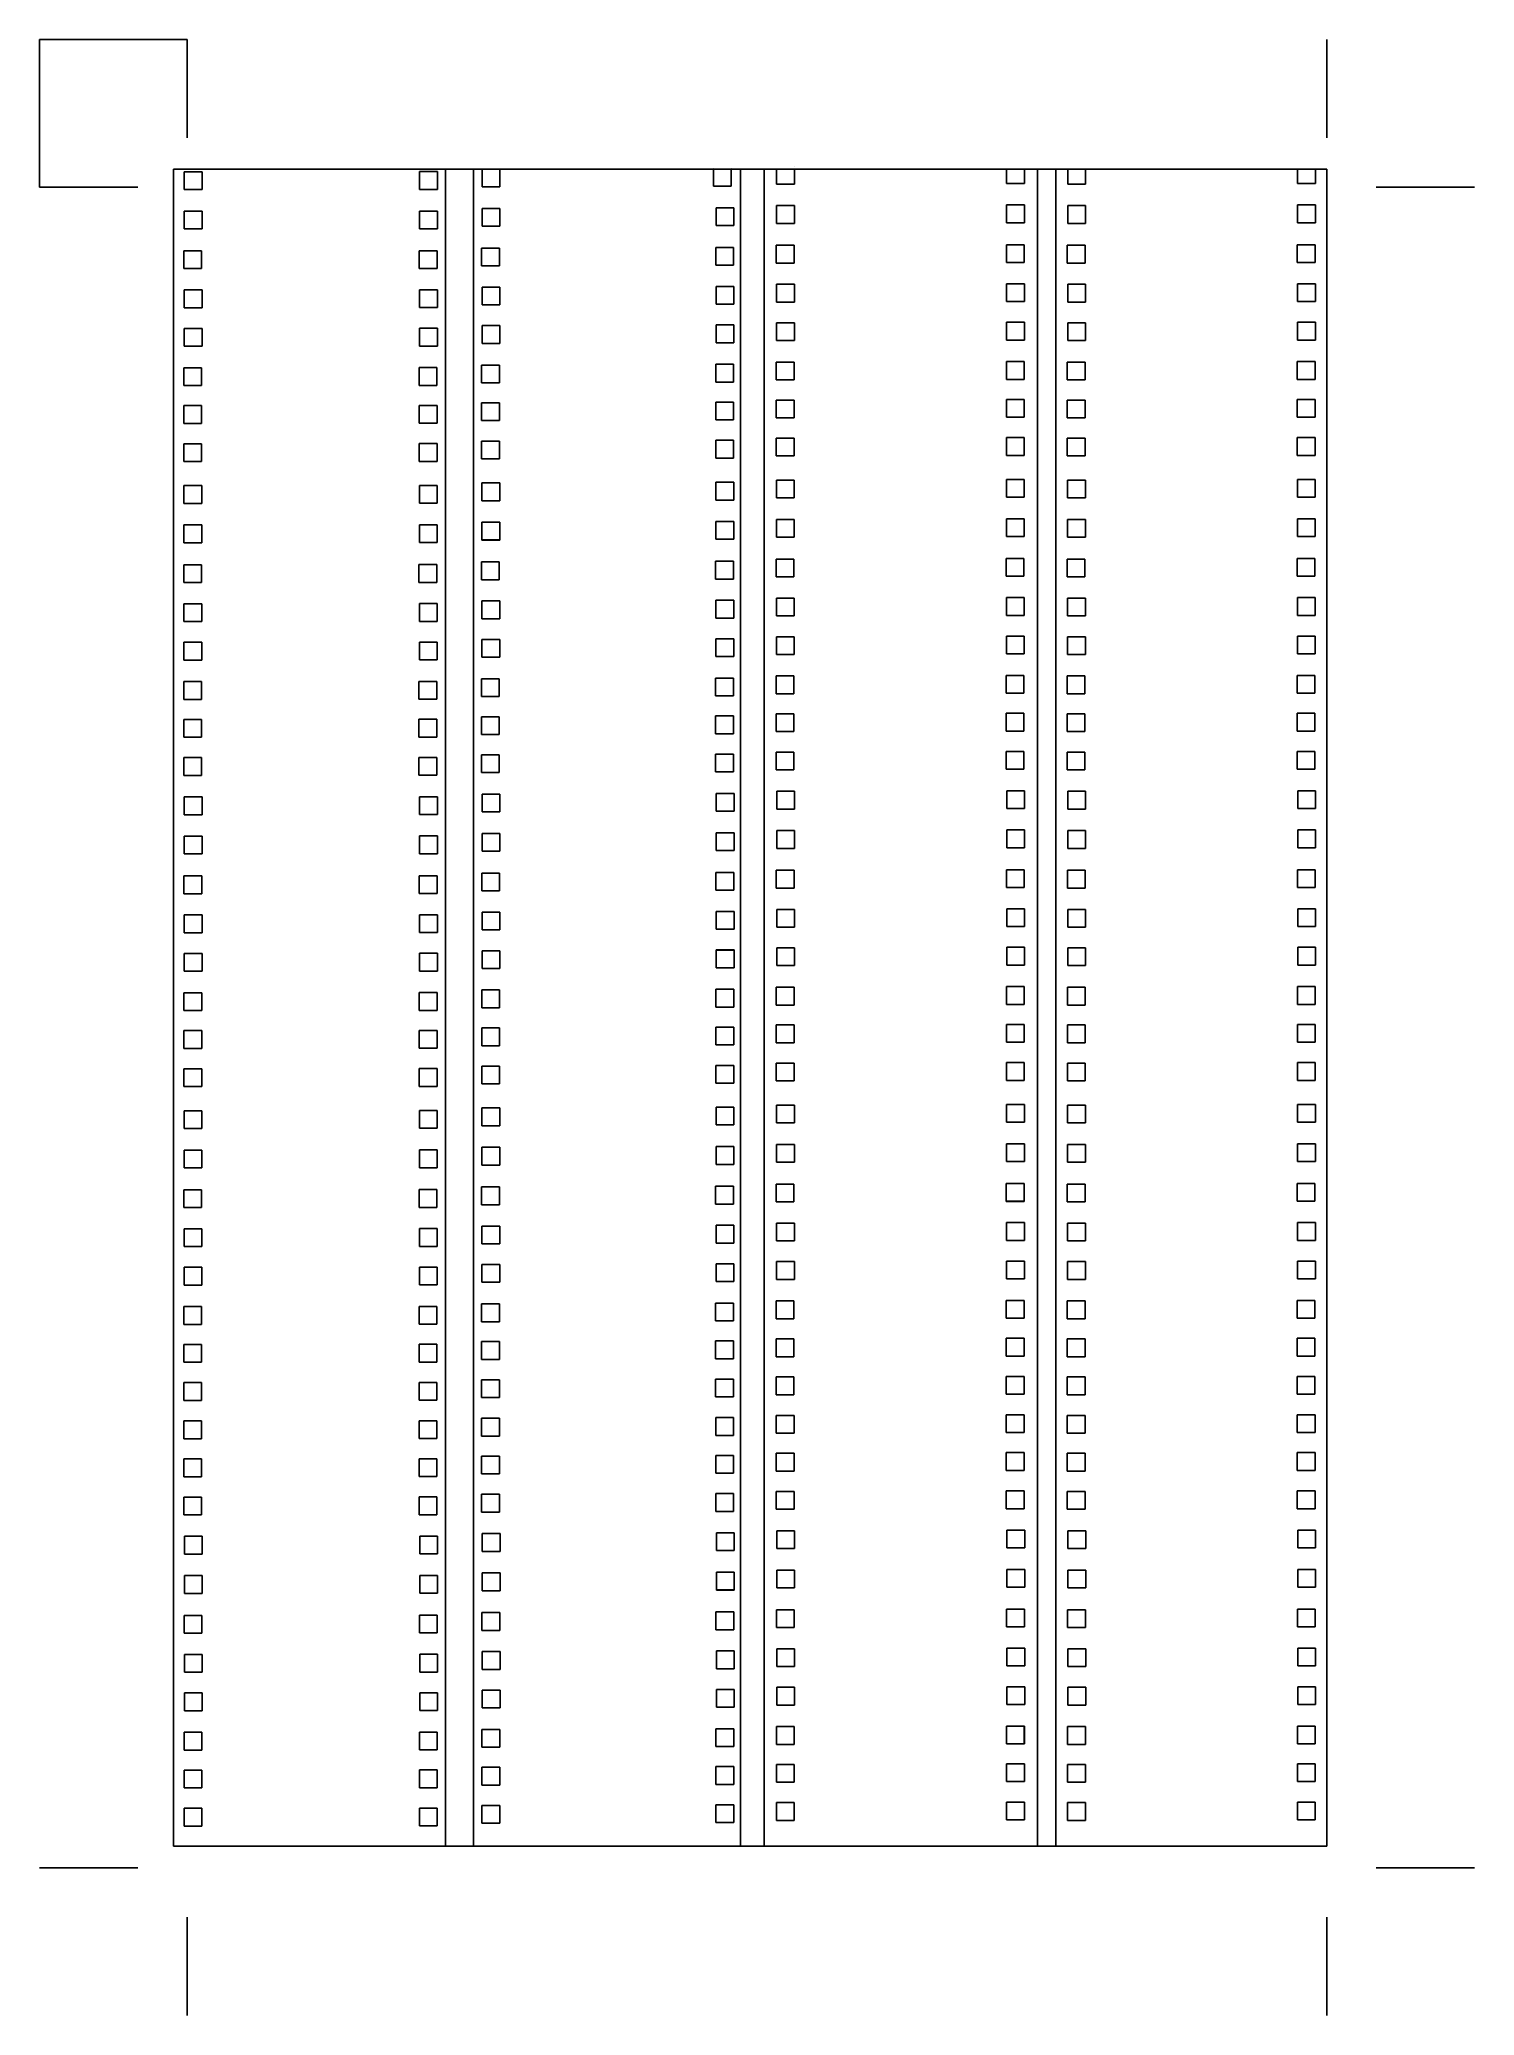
# Model space of a CAD drawing. Header units: millimetres. Extents: x 12 to 198, y -276 to -21.
import ezdxf

# ---------------------------------------------------------------- set-up
doc = ezdxf.new("R2010")
doc.units = ezdxf.units.MM

msp = doc.modelspace()

# ---------------------------------------------------------------- linework, layer by layer
at = {"color": 7, "linetype": 'Continuous'}
for p, q in [((12.5, -40.34), (12.5, -21.29)), ((12.5, -21.29), (31.55, -21.29)), ((31.55, -21.29), (31.55, -33.99)), ((31.55, -33.99), (31.55, -21.29)), ((178.71, -21.29), (178.71, -33.99)), ((29.79, -38.01), (177.22, -38.01)), ((29.79, -38.01), (29.79, -254.53)), ((64.9, -38.01), (64.9, -254.53)), ((68.54, -38.01), (68.54, -254.53)), ((69.63, -40.31), (69.63, -38.01)), ((69.63, -38.01), (71.93, -38.01)), ((69.63, -40.31), (69.63, -38.01)), ((69.63, -38.01), (71.93, -38.01)), ((71.93, -38.01), (71.93, -40.31)), ((71.93, -38.01), (71.93, -40.31)), ((99.5, -37.92), (99.5, -37.92)), ((99.5, -40.22), (99.5, -38.01)), ((99.5, -40.22), (99.5, -38.01)), ((101.8, -37.92), (101.8, -37.92)), ((101.8, -38.01), (101.8, -40.22)), ((101.8, -38.01), (101.8, -40.22)), ((103.01, -38.01), (103.01, -254.53)), ((106.06, -38.01), (106.06, -254.53)), ((107.66, -39.95), (107.66, -38.01)), ((107.66, -39.95), (107.66, -38.01)), ((109.96, -37.65), (109.96, -37.65)), ((109.96, -38.01), (109.96, -39.95)), ((109.96, -38.01), (109.96, -39.95)), ((137.36, -39.87), (137.36, -38.01)), ((137.36, -39.87), (137.36, -38.01)), ((139.66, -38.01), (139.66, -39.87)), ((139.66, -38.01), (139.66, -39.87)), ((141.33, -38.01), (141.33, -254.53)), ((143.69, -38.01), (143.69, -254.53)), ((145.24, -39.95), (145.24, -38.01)), ((145.24, -39.95), (145.24, -38.01)), ((147.54, -38.01), (147.54, -39.95)), ((147.54, -38.01), (147.54, -39.95)), ((174.92, -39.87), (174.92, -38.01)), ((174.92, -39.87), (174.92, -38.01)), ((177.22, -38.01), (177.22, -39.87)), ((177.22, -38.01), (178.71, -38.01)), ((177.22, -38.01), (177.22, -39.87)), ((178.71, -38.01), (178.71, -254.53)), ((12.5, -40.34), (25.2, -40.34)), ((12.5, -40.34), (25.2, -40.34)), ((31.18, -40.67), (31.18, -38.37)), ((31.18, -38.37), (33.48, -38.37)), ((31.18, -40.67), (31.18, -38.37)), ((31.18, -38.37), (33.48, -38.37)), ((33.48, -40.67), (31.18, -40.67)), ((33.48, -40.67), (31.18, -40.67)), ((33.48, -38.37), (33.48, -40.67)), ((33.48, -38.37), (33.48, -40.67)), ((61.56, -40.65), (61.56, -38.35)), ((61.56, -38.35), (63.86, -38.35)), ((61.56, -40.65), (61.56, -38.35)), ((61.56, -38.35), (63.86, -38.35)), ((63.86, -40.65), (61.56, -40.65)), ((63.86, -40.65), (61.56, -40.65)), ((63.86, -38.35), (63.86, -40.65)), ((63.86, -38.35), (63.86, -40.65)), ((71.93, -40.31), (69.63, -40.31)), ((71.93, -40.31), (69.63, -40.31)), ((101.8, -40.22), (99.5, -40.22)), ((101.8, -40.22), (99.5, -40.22)), ((109.96, -39.95), (107.66, -39.95)), ((109.96, -39.95), (107.66, -39.95)), ((139.66, -39.87), (137.36, -39.87)), ((139.66, -39.87), (137.36, -39.87)), ((147.54, -39.95), (145.24, -39.95)), ((147.54, -39.95), (145.24, -39.95)), ((177.22, -39.87), (174.92, -39.87)), ((177.22, -39.87), (174.92, -39.87)), ((197.76, -40.34), (185.06, -40.34)), ((69.63, -45.39), (69.63, -43.09)), ((69.63, -43.09), (71.93, -43.09)), ((69.63, -45.39), (69.63, -43.09)), ((69.63, -43.09), (71.93, -43.09)), ((71.93, -43.09), (71.93, -45.39)), ((71.93, -43.09), (71.93, -45.39)), ((99.85, -45.3), (99.85, -43)), ((99.85, -43), (102.15, -43)), ((99.85, -45.3), (99.85, -43)), ((99.85, -43), (102.15, -43)), ((102.15, -43), (102.15, -45.3)), ((102.15, -43), (102.15, -45.3)), ((107.66, -45.03), (107.66, -42.73)), ((107.66, -42.73), (109.96, -42.73)), ((107.66, -45.03), (107.66, -42.73)), ((107.66, -42.73), (109.96, -42.73)), ((109.96, -42.73), (109.96, -45.03)), ((109.96, -42.73), (109.96, -45.03)), ((137.36, -44.95), (137.36, -42.65)), ((137.36, -42.65), (139.66, -42.65)), ((137.36, -44.95), (137.36, -42.65)), ((137.36, -42.65), (139.66, -42.65)), ((139.66, -42.65), (139.66, -44.95)), ((139.66, -42.65), (139.66, -44.95)), ((145.24, -45.03), (145.24, -42.73)), ((145.24, -42.73), (147.54, -42.73)), ((145.24, -45.03), (145.24, -42.73)), ((145.24, -42.73), (147.54, -42.73)), ((147.54, -42.73), (147.54, -45.03)), ((147.54, -42.73), (147.54, -45.03)), ((174.92, -44.95), (174.92, -42.65)), ((174.92, -42.65), (177.22, -42.65)), ((174.92, -44.95), (174.92, -42.65)), ((174.92, -42.65), (177.22, -42.65)), ((177.22, -42.65), (177.22, -44.95)), ((177.22, -42.65), (177.22, -44.95)), ((31.18, -45.75), (31.18, -43.45)), ((31.18, -43.45), (33.48, -43.45)), ((31.18, -45.75), (31.18, -43.45)), ((31.18, -43.45), (33.48, -43.45)), ((33.48, -45.75), (31.18, -45.75)), ((33.48, -45.75), (31.18, -45.75)), ((33.48, -43.45), (33.48, -45.75)), ((33.48, -43.45), (33.48, -45.75)), ((61.56, -45.73), (61.56, -43.43)), ((61.56, -43.43), (63.86, -43.43)), ((61.56, -45.73), (61.56, -43.43)), ((61.56, -43.43), (63.86, -43.43)), ((63.86, -45.73), (61.56, -45.73)), ((63.86, -45.73), (61.56, -45.73)), ((63.86, -43.43), (63.86, -45.73)), ((63.86, -43.43), (63.86, -45.73)), ((71.93, -45.39), (69.63, -45.39)), ((71.93, -45.39), (69.63, -45.39)), ((102.15, -45.3), (99.85, -45.3)), ((102.15, -45.3), (99.85, -45.3)), ((109.96, -45.03), (107.66, -45.03)), ((109.96, -45.03), (107.66, -45.03)), ((139.66, -44.95), (137.36, -44.95)), ((139.66, -44.95), (137.36, -44.95)), ((147.54, -45.03), (145.24, -45.03)), ((147.54, -45.03), (145.24, -45.03)), ((177.22, -44.95), (174.92, -44.95)), ((177.22, -44.95), (174.92, -44.95)), ((69.58, -50.52), (69.58, -48.22)), ((69.58, -48.22), (71.88, -48.22)), ((69.58, -50.52), (69.58, -48.22)), ((69.58, -48.22), (71.88, -48.22)), ((71.88, -48.22), (71.88, -50.52)), ((71.88, -48.22), (71.88, -50.52)), ((99.8, -50.43), (99.8, -48.13)), ((99.8, -48.13), (102.1, -48.13)), ((99.8, -50.43), (99.8, -48.13)), ((99.8, -48.13), (102.1, -48.13)), ((102.1, -48.13), (102.1, -50.43)), ((102.1, -48.13), (102.1, -50.43)), ((107.61, -50.15), (107.61, -47.85)), ((107.61, -47.85), (109.91, -47.85)), ((107.61, -50.15), (107.61, -47.85)), ((107.61, -47.85), (109.91, -47.85)), ((109.91, -47.85), (109.91, -50.15)), ((109.91, -47.85), (109.91, -50.15)), ((137.32, -50.08), (137.32, -47.78)), ((137.32, -47.78), (139.62, -47.78)), ((137.32, -50.08), (137.32, -47.78)), ((137.32, -47.78), (139.62, -47.78)), ((139.62, -47.78), (139.62, -50.08)), ((139.62, -47.78), (139.62, -50.08)), ((145.19, -50.15), (145.19, -47.85)), ((145.19, -47.85), (147.49, -47.85)), ((145.19, -50.15), (145.19, -47.85)), ((145.19, -47.85), (147.49, -47.85)), ((147.49, -47.85), (147.49, -50.15)), ((147.49, -47.85), (147.49, -50.15)), ((174.87, -50.08), (174.87, -47.78)), ((174.87, -47.78), (177.17, -47.78)), ((174.87, -50.08), (174.87, -47.78)), ((174.87, -47.78), (177.17, -47.78)), ((177.17, -47.78), (177.17, -50.08)), ((177.17, -47.78), (177.17, -50.08)), ((31.13, -50.87), (31.13, -48.57)), ((31.13, -48.57), (33.43, -48.57)), ((31.13, -50.87), (31.13, -48.57)), ((31.13, -48.57), (33.43, -48.57)), ((33.43, -50.87), (31.13, -50.87)), ((33.43, -50.87), (31.13, -50.87)), ((33.43, -48.57), (33.43, -50.87)), ((33.43, -48.57), (33.43, -50.87)), ((61.51, -50.86), (61.51, -48.56)), ((61.51, -48.56), (63.82, -48.56)), ((61.51, -50.86), (61.51, -48.56)), ((61.51, -48.56), (63.82, -48.56)), ((63.82, -50.86), (61.51, -50.86)), ((63.82, -50.86), (61.51, -50.86)), ((63.82, -48.56), (63.82, -50.86)), ((63.82, -48.56), (63.82, -50.86)), ((71.88, -50.52), (69.58, -50.52)), ((71.88, -50.52), (69.58, -50.52)), ((102.1, -50.43), (99.8, -50.43)), ((102.1, -50.43), (99.8, -50.43)), ((109.91, -50.15), (107.61, -50.15)), ((109.91, -50.15), (107.61, -50.15)), ((139.62, -50.08), (137.32, -50.08)), ((139.62, -50.08), (137.32, -50.08)), ((147.49, -50.15), (145.19, -50.15)), ((147.49, -50.15), (145.19, -50.15)), ((177.17, -50.08), (174.87, -50.08)), ((177.17, -50.08), (174.87, -50.08)), ((69.63, -55.56), (69.63, -53.26)), ((69.63, -53.26), (71.93, -53.26)), ((69.63, -55.56), (69.63, -53.26)), ((69.63, -53.26), (71.93, -53.26)), ((71.93, -53.26), (71.93, -55.56)), ((71.93, -53.26), (71.93, -55.56)), ((99.85, -55.47), (99.85, -53.17)), ((99.85, -53.17), (102.15, -53.17)), ((99.85, -55.47), (99.85, -53.17)), ((99.85, -53.17), (102.15, -53.17)), ((102.15, -53.17), (102.15, -55.47)), ((102.15, -53.17), (102.15, -55.47)), ((107.66, -55.19), (107.66, -52.89)), ((107.66, -52.89), (109.96, -52.89)), ((107.66, -55.19), (107.66, -52.89)), ((107.66, -52.89), (109.96, -52.89)), ((109.96, -52.89), (109.96, -55.19)), ((109.96, -52.89), (109.96, -55.19)), ((137.36, -55.11), (137.36, -52.81)), ((137.36, -52.81), (139.66, -52.81)), ((137.36, -55.11), (137.36, -52.81)), ((137.36, -52.81), (139.66, -52.81)), ((139.66, -52.81), (139.66, -55.11)), ((139.66, -52.81), (139.66, -55.11)), ((145.24, -55.19), (145.24, -52.89)), ((145.24, -52.89), (147.54, -52.89)), ((145.24, -55.19), (145.24, -52.89)), ((145.24, -52.89), (147.54, -52.89)), ((147.54, -52.89), (147.54, -55.19)), ((147.54, -52.89), (147.54, -55.19)), ((174.92, -55.11), (174.92, -52.81)), ((174.92, -52.81), (177.22, -52.81)), ((174.92, -55.11), (174.92, -52.81)), ((174.92, -52.81), (177.22, -52.81)), ((177.22, -52.81), (177.22, -55.11)), ((177.22, -52.81), (177.22, -55.11)), ((31.18, -55.91), (31.18, -53.61)), ((31.18, -53.61), (33.48, -53.61)), ((31.18, -55.91), (31.18, -53.61)), ((31.18, -53.61), (33.48, -53.61)), ((33.48, -55.91), (31.18, -55.91)), ((33.48, -55.91), (31.18, -55.91)), ((33.48, -53.61), (33.48, -55.91)), ((33.48, -53.61), (33.48, -55.91)), ((61.56, -55.89), (61.56, -53.59)), ((61.56, -53.59), (63.86, -53.59)), ((61.56, -55.89), (61.56, -53.59)), ((61.56, -53.59), (63.86, -53.59)), ((63.86, -55.89), (61.56, -55.89)), ((63.86, -55.89), (61.56, -55.89)), ((63.86, -53.59), (63.86, -55.89)), ((63.86, -53.59), (63.86, -55.89)), ((71.93, -55.56), (69.63, -55.56)), ((71.93, -55.56), (69.63, -55.56)), ((102.15, -55.47), (99.85, -55.47)), ((102.15, -55.47), (99.85, -55.47)), ((109.96, -55.19), (107.66, -55.19)), ((109.96, -55.19), (107.66, -55.19)), ((139.66, -55.11), (137.36, -55.11)), ((139.66, -55.11), (137.36, -55.11)), ((147.54, -55.19), (145.24, -55.19)), ((147.54, -55.19), (145.24, -55.19)), ((177.22, -55.11), (174.92, -55.11)), ((177.22, -55.11), (174.92, -55.11)), ((31.18, -60.88), (31.18, -58.58)), ((31.18, -58.58), (33.48, -58.58)), ((31.18, -60.88), (31.18, -58.58)), ((31.18, -58.58), (33.48, -58.58)), ((33.48, -58.58), (33.48, -60.88)), ((33.48, -58.58), (33.48, -60.88)), ((61.56, -60.87), (61.56, -58.57)), ((61.56, -58.57), (63.86, -58.57)), ((61.56, -60.87), (61.56, -58.57)), ((61.56, -58.57), (63.86, -58.57)), ((63.86, -58.57), (63.86, -60.87)), ((63.86, -58.57), (63.86, -60.87)), ((69.63, -60.53), (69.63, -58.23)), ((69.63, -58.23), (71.93, -58.23)), ((69.63, -60.53), (69.63, -58.23)), ((69.63, -58.23), (71.93, -58.23)), ((71.93, -58.23), (71.93, -60.53)), ((71.93, -58.23), (71.93, -60.53)), ((99.85, -60.44), (99.85, -58.14)), ((99.85, -58.14), (102.15, -58.14)), ((99.85, -60.44), (99.85, -58.14)), ((99.85, -58.14), (102.15, -58.14)), ((102.15, -58.14), (102.15, -60.44)), ((102.15, -58.14), (102.15, -60.44)), ((107.66, -60.16), (107.66, -57.86)), ((107.66, -57.86), (109.96, -57.86)), ((107.66, -60.16), (107.66, -57.86)), ((107.66, -57.86), (109.96, -57.86)), ((109.96, -57.86), (109.96, -60.16)), ((109.96, -57.86), (109.96, -60.16)), ((137.36, -60.09), (137.36, -57.79)), ((137.36, -57.79), (139.66, -57.79)), ((137.36, -60.09), (137.36, -57.79)), ((137.36, -57.79), (139.66, -57.79)), ((139.66, -57.79), (139.66, -60.09)), ((139.66, -57.79), (139.66, -60.09)), ((145.24, -60.16), (145.24, -57.86)), ((145.24, -57.86), (147.54, -57.86)), ((145.24, -60.16), (145.24, -57.86)), ((145.24, -57.86), (147.54, -57.86)), ((147.54, -57.86), (147.54, -60.16)), ((147.54, -57.86), (147.54, -60.16)), ((174.92, -60.09), (174.92, -57.79)), ((174.92, -57.79), (177.22, -57.79)), ((174.92, -60.09), (174.92, -57.79)), ((174.92, -57.79), (177.22, -57.79)), ((177.22, -57.79), (177.22, -60.09)), ((177.22, -57.79), (177.22, -60.09)), ((33.48, -60.88), (31.18, -60.88)), ((33.48, -60.88), (31.18, -60.88)), ((63.86, -60.87), (61.56, -60.87)), ((63.86, -60.87), (61.56, -60.87)), ((71.93, -60.53), (69.63, -60.53)), ((71.93, -60.53), (69.63, -60.53)), ((102.15, -60.44), (99.85, -60.44)), ((102.15, -60.44), (99.85, -60.44)), ((109.96, -60.16), (107.66, -60.16)), ((109.96, -60.16), (107.66, -60.16)), ((139.66, -60.09), (137.36, -60.09)), ((139.66, -60.09), (137.36, -60.09)), ((147.54, -60.16), (145.24, -60.16)), ((147.54, -60.16), (145.24, -60.16)), ((177.22, -60.09), (174.92, -60.09)), ((177.22, -60.09), (174.92, -60.09)), ((31.13, -65.96), (31.13, -63.66)), ((31.13, -63.66), (33.43, -63.66)), ((31.13, -65.96), (31.13, -63.66)), ((31.13, -63.66), (33.43, -63.66)), ((33.43, -63.66), (33.43, -65.96)), ((33.43, -63.66), (33.43, -65.96)), ((61.51, -65.94), (61.51, -63.64)), ((61.51, -63.64), (63.81, -63.64)), ((61.51, -65.94), (61.51, -63.64)), ((61.51, -63.64), (63.81, -63.64)), ((63.81, -63.64), (63.81, -65.94)), ((63.81, -63.64), (63.81, -65.94)), ((69.58, -65.61), (69.58, -63.31)), ((69.58, -63.31), (71.88, -63.31)), ((69.58, -65.61), (69.58, -63.31)), ((69.58, -63.31), (71.88, -63.31)), ((71.88, -63.31), (71.88, -65.61)), ((71.88, -63.31), (71.88, -65.61)), ((99.8, -65.52), (99.8, -63.22)), ((99.8, -63.22), (102.1, -63.22)), ((99.8, -65.52), (99.8, -63.22)), ((99.8, -63.22), (102.1, -63.22)), ((102.1, -63.22), (102.1, -65.52)), ((102.1, -63.22), (102.1, -65.52)), ((107.61, -65.24), (107.61, -62.94)), ((107.61, -62.94), (109.91, -62.94)), ((107.61, -65.24), (107.61, -62.94)), ((107.61, -62.94), (109.91, -62.94)), ((109.91, -62.94), (109.91, -65.24)), ((109.91, -62.94), (109.91, -65.24)), ((137.32, -65.16), (137.32, -62.86)), ((137.32, -62.86), (139.62, -62.86)), ((137.32, -65.16), (137.32, -62.86)), ((137.32, -62.86), (139.62, -62.86)), ((139.62, -62.86), (139.62, -65.16)), ((139.62, -62.86), (139.62, -65.16)), ((145.19, -65.24), (145.19, -62.94)), ((145.19, -62.94), (147.49, -62.94)), ((145.19, -65.24), (145.19, -62.94)), ((145.19, -62.94), (147.49, -62.94)), ((147.49, -62.94), (147.49, -65.24)), ((147.49, -62.94), (147.49, -65.24)), ((174.87, -65.16), (174.87, -62.86)), ((174.87, -62.86), (177.17, -62.86)), ((174.87, -65.16), (174.87, -62.86)), ((174.87, -62.86), (177.17, -62.86)), ((177.17, -62.86), (177.17, -65.16)), ((177.17, -62.86), (177.17, -65.16)), ((33.43, -65.96), (31.13, -65.96)), ((33.43, -65.96), (31.13, -65.96)), ((63.81, -65.94), (61.51, -65.94)), ((63.81, -65.94), (61.51, -65.94)), ((71.88, -65.61), (69.58, -65.61)), ((71.88, -65.61), (69.58, -65.61)), ((102.1, -65.52), (99.8, -65.52)), ((102.1, -65.52), (99.8, -65.52)), ((109.91, -65.24), (107.61, -65.24)), ((109.91, -65.24), (107.61, -65.24)), ((139.62, -65.16), (137.32, -65.16)), ((139.62, -65.16), (137.32, -65.16)), ((147.49, -65.24), (145.19, -65.24)), ((147.49, -65.24), (145.19, -65.24)), ((177.17, -65.16), (174.87, -65.16)), ((177.17, -65.16), (174.87, -65.16)), ((31.13, -70.85), (31.13, -68.55)), ((31.13, -68.55), (33.43, -68.55)), ((31.13, -70.85), (31.13, -68.55)), ((31.13, -68.55), (33.43, -68.55)), ((33.43, -68.55), (33.43, -70.85)), ((33.43, -68.55), (33.43, -70.85)), ((61.51, -70.83), (61.51, -68.53)), ((61.51, -68.53), (63.82, -68.53)), ((61.51, -70.83), (61.51, -68.53)), ((61.51, -68.53), (63.82, -68.53)), ((63.82, -68.53), (63.82, -70.83)), ((63.82, -68.53), (63.82, -70.83)), ((69.58, -70.49), (69.58, -68.19)), ((69.58, -68.19), (71.88, -68.19)), ((69.58, -70.49), (69.58, -68.19)), ((69.58, -68.19), (71.88, -68.19)), ((71.88, -68.19), (71.88, -70.49)), ((71.88, -68.19), (71.88, -70.49)), ((99.8, -70.4), (99.8, -68.1)), ((99.8, -68.1), (102.1, -68.1)), ((99.8, -70.4), (99.8, -68.1)), ((99.8, -68.1), (102.1, -68.1)), ((102.1, -68.1), (102.1, -70.4)), ((102.1, -68.1), (102.1, -70.4)), ((107.61, -70.13), (107.61, -67.83)), ((107.61, -67.83), (109.91, -67.83)), ((107.61, -70.13), (107.61, -67.83)), ((107.61, -67.83), (109.91, -67.83)), ((109.91, -67.83), (109.91, -70.13)), ((109.91, -67.83), (109.91, -70.13)), ((137.32, -70.05), (137.32, -67.75)), ((137.32, -67.75), (139.62, -67.75)), ((137.32, -70.05), (137.32, -67.75)), ((137.32, -67.75), (139.62, -67.75)), ((139.62, -67.75), (139.62, -70.05)), ((139.62, -67.75), (139.62, -70.05)), ((145.19, -70.13), (145.19, -67.83)), ((145.19, -67.83), (147.49, -67.83)), ((145.19, -70.13), (145.19, -67.83)), ((145.19, -67.83), (147.49, -67.83)), ((147.49, -67.83), (147.49, -70.13)), ((147.49, -67.83), (147.49, -70.13)), ((174.87, -70.05), (174.87, -67.75)), ((174.87, -67.75), (177.17, -67.75)), ((174.87, -70.05), (174.87, -67.75)), ((174.87, -67.75), (177.17, -67.75)), ((177.17, -67.75), (177.17, -70.05)), ((177.17, -67.75), (177.17, -70.05)), ((33.43, -70.85), (31.13, -70.85)), ((33.43, -70.85), (31.13, -70.85)), ((63.82, -70.83), (61.51, -70.83)), ((63.82, -70.83), (61.51, -70.83)), ((71.88, -70.49), (69.58, -70.49)), ((71.88, -70.49), (69.58, -70.49)), ((102.1, -70.4), (99.8, -70.4)), ((102.1, -70.4), (99.8, -70.4)), ((109.91, -70.13), (107.61, -70.13)), ((109.91, -70.13), (107.61, -70.13)), ((139.62, -70.05), (137.32, -70.05)), ((139.62, -70.05), (137.32, -70.05)), ((147.49, -70.13), (145.19, -70.13)), ((147.49, -70.13), (145.19, -70.13)), ((177.17, -70.05), (174.87, -70.05)), ((177.17, -70.05), (174.87, -70.05)), ((31.13, -75.78), (31.13, -73.48)), ((31.13, -73.48), (33.43, -73.48)), ((31.13, -75.78), (31.13, -73.48)), ((31.13, -73.48), (33.43, -73.48)), ((33.43, -73.48), (33.43, -75.78)), ((33.43, -73.48), (33.43, -75.78)), ((61.51, -75.76), (61.51, -73.46)), ((61.51, -73.46), (63.82, -73.46)), ((61.51, -75.76), (61.51, -73.46)), ((61.51, -73.46), (63.82, -73.46)), ((63.82, -73.46), (63.82, -75.76)), ((63.82, -73.46), (63.82, -75.76)), ((69.58, -75.42), (69.58, -73.12)), ((69.58, -73.12), (71.88, -73.12)), ((69.58, -75.42), (69.58, -73.12)), ((69.58, -73.12), (71.88, -73.12)), ((71.88, -73.12), (71.88, -75.42)), ((71.88, -73.12), (71.88, -75.42)), ((99.8, -75.33), (99.8, -73.03)), ((99.8, -73.03), (102.1, -73.03)), ((99.8, -75.33), (99.8, -73.03)), ((99.8, -73.03), (102.1, -73.03)), ((102.1, -73.03), (102.1, -75.33)), ((102.1, -73.03), (102.1, -75.33)), ((107.61, -75.05), (107.61, -72.75)), ((107.61, -72.75), (109.91, -72.75)), ((107.61, -75.05), (107.61, -72.75)), ((107.61, -72.75), (109.91, -72.75)), ((109.91, -72.75), (109.91, -75.05)), ((109.91, -72.75), (109.91, -75.05)), ((137.32, -74.98), (137.32, -72.68)), ((137.32, -72.68), (139.62, -72.68)), ((137.32, -74.98), (137.32, -72.68)), ((137.32, -72.68), (139.62, -72.68)), ((139.62, -72.68), (139.62, -74.98)), ((139.62, -72.68), (139.62, -74.98)), ((145.19, -75.05), (145.19, -72.75)), ((145.19, -72.75), (147.49, -72.75)), ((145.19, -75.05), (145.19, -72.75)), ((145.19, -72.75), (147.49, -72.75)), ((147.49, -72.75), (147.49, -75.05)), ((147.49, -72.75), (147.49, -75.05)), ((174.87, -74.98), (174.87, -72.68)), ((174.87, -72.68), (177.17, -72.68)), ((174.87, -74.98), (174.87, -72.68)), ((174.87, -72.68), (177.17, -72.68)), ((177.17, -72.68), (177.17, -74.98)), ((177.17, -72.68), (177.17, -74.98)), ((33.43, -75.78), (31.13, -75.78)), ((33.43, -75.78), (31.13, -75.78)), ((63.82, -75.76), (61.51, -75.76)), ((63.82, -75.76), (61.51, -75.76)), ((71.88, -75.42), (69.58, -75.42)), ((71.88, -75.42), (69.58, -75.42)), ((102.1, -75.33), (99.8, -75.33)), ((102.1, -75.33), (99.8, -75.33)), ((109.91, -75.05), (107.61, -75.05)), ((109.91, -75.05), (107.61, -75.05)), ((139.62, -74.98), (137.32, -74.98)), ((139.62, -74.98), (137.32, -74.98)), ((147.49, -75.05), (145.19, -75.05)), ((147.49, -75.05), (145.19, -75.05)), ((177.17, -74.98), (174.87, -74.98)), ((177.17, -74.98), (174.87, -74.98)), ((31.15, -81.18), (31.15, -78.88)), ((31.15, -78.88), (33.45, -78.88)), ((31.15, -81.18), (31.15, -78.88)), ((31.15, -78.88), (33.45, -78.88)), ((33.45, -78.88), (33.45, -81.18)), ((33.45, -78.88), (33.45, -81.18)), ((61.54, -81.16), (61.54, -78.86)), ((61.54, -78.86), (63.84, -78.86)), ((61.54, -81.16), (61.54, -78.86)), ((61.54, -78.86), (63.84, -78.86)), ((63.84, -78.86), (63.84, -81.16)), ((63.84, -78.86), (63.84, -81.16)), ((69.61, -80.83), (69.61, -78.53)), ((69.61, -78.53), (71.91, -78.53)), ((69.61, -80.83), (69.61, -78.53)), ((69.61, -78.53), (71.91, -78.53)), ((71.91, -78.53), (71.91, -80.83)), ((71.91, -78.53), (71.91, -80.83)), ((99.83, -80.74), (99.83, -78.44)), ((99.83, -78.44), (102.13, -78.44)), ((99.83, -80.74), (99.83, -78.44)), ((99.83, -78.44), (102.13, -78.44)), ((102.13, -78.44), (102.13, -80.74)), ((102.13, -78.44), (102.13, -80.74)), ((107.63, -80.46), (107.63, -78.16)), ((107.63, -78.16), (109.93, -78.16)), ((107.63, -80.46), (107.63, -78.16)), ((107.63, -78.16), (109.93, -78.16)), ((109.93, -78.16), (109.93, -80.46)), ((109.93, -78.16), (109.93, -80.46)), ((137.34, -80.38), (137.34, -78.08)), ((137.34, -78.08), (139.64, -78.08)), ((137.34, -80.38), (137.34, -78.08)), ((137.34, -78.08), (139.64, -78.08)), ((139.64, -78.08), (139.64, -80.38)), ((139.64, -78.08), (139.64, -80.38)), ((145.22, -80.46), (145.22, -78.16)), ((145.22, -78.16), (147.52, -78.16)), ((145.22, -80.46), (145.22, -78.16)), ((145.22, -78.16), (147.52, -78.16)), ((147.52, -78.16), (147.52, -80.46)), ((147.52, -78.16), (147.52, -80.46)), ((174.9, -80.38), (174.9, -78.08)), ((174.9, -78.08), (177.2, -78.08)), ((174.9, -80.38), (174.9, -78.08)), ((174.9, -78.08), (177.2, -78.08)), ((177.2, -78.08), (177.2, -80.38)), ((177.2, -78.08), (177.2, -80.38)), ((33.45, -81.18), (31.15, -81.18)), ((33.45, -81.18), (31.15, -81.18)), ((63.84, -81.16), (61.54, -81.16)), ((63.84, -81.16), (61.54, -81.16)), ((71.91, -80.83), (69.61, -80.83)), ((71.91, -80.83), (69.61, -80.83)), ((102.13, -80.74), (99.83, -80.74)), ((102.13, -80.74), (99.83, -80.74)), ((109.93, -80.46), (107.63, -80.46)), ((109.93, -80.46), (107.63, -80.46)), ((139.64, -80.38), (137.34, -80.38)), ((139.64, -80.38), (137.34, -80.38)), ((147.52, -80.46), (145.22, -80.46)), ((147.52, -80.46), (145.22, -80.46)), ((177.2, -80.38), (174.9, -80.38)), ((177.2, -80.38), (174.9, -80.38)), ((31.15, -86.26), (31.15, -83.96)), ((31.15, -83.96), (33.45, -83.96)), ((31.15, -86.26), (31.15, -83.96)), ((31.15, -83.96), (33.45, -83.96)), ((33.45, -83.96), (33.45, -86.26)), ((33.45, -83.96), (33.45, -86.26)), ((61.54, -86.24), (61.54, -83.94)), ((61.54, -83.94), (63.84, -83.94)), ((61.54, -86.24), (61.54, -83.94)), ((61.54, -83.94), (63.84, -83.94)), ((63.84, -83.94), (63.84, -86.24)), ((63.84, -83.94), (63.84, -86.24)), ((69.61, -85.9), (69.61, -83.6)), ((69.61, -83.6), (71.91, -83.6)), ((69.61, -85.91), (69.61, -83.6)), ((69.61, -83.6), (71.91, -83.6)), ((71.91, -83.6), (71.91, -85.9)), ((71.91, -83.6), (71.91, -85.91)), ((99.83, -85.81), (99.83, -83.51)), ((99.83, -83.51), (102.13, -83.51)), ((99.83, -85.81), (99.83, -83.51)), ((99.83, -83.51), (102.13, -83.51)), ((102.13, -83.51), (102.13, -85.81)), ((102.13, -83.51), (102.13, -85.81)), ((107.63, -85.54), (107.63, -83.24)), ((107.63, -83.24), (109.93, -83.24)), ((107.63, -85.54), (107.63, -83.24)), ((107.63, -83.24), (109.93, -83.24)), ((109.93, -83.24), (109.93, -85.54)), ((109.93, -83.24), (109.93, -85.54)), ((137.34, -85.46), (137.34, -83.16)), ((137.34, -83.16), (139.64, -83.16)), ((137.34, -85.46), (137.34, -83.16)), ((137.34, -83.16), (139.64, -83.16)), ((139.64, -83.16), (139.64, -85.46)), ((139.64, -83.16), (139.64, -85.46)), ((145.22, -85.54), (145.22, -83.24)), ((145.22, -83.24), (147.52, -83.24)), ((145.22, -85.54), (145.22, -83.24)), ((145.22, -83.24), (147.52, -83.24)), ((147.52, -83.24), (147.52, -85.54)), ((147.52, -83.24), (147.52, -85.54)), ((174.9, -85.46), (174.9, -83.16)), ((174.9, -83.16), (177.2, -83.16)), ((174.9, -85.46), (174.9, -83.16)), ((174.9, -83.16), (177.2, -83.16)), ((177.2, -83.16), (177.2, -85.46)), ((177.2, -83.16), (177.2, -85.46)), ((33.45, -86.26), (31.15, -86.26)), ((33.45, -86.26), (31.15, -86.26)), ((63.84, -86.24), (61.54, -86.24)), ((63.84, -86.24), (61.54, -86.24)), ((71.91, -85.9), (69.61, -85.9)), ((71.91, -85.91), (69.61, -85.91)), ((102.13, -85.81), (99.83, -85.81)), ((102.13, -85.81), (99.83, -85.81)), ((109.93, -85.54), (107.63, -85.54)), ((109.93, -85.54), (107.63, -85.54)), ((139.64, -85.46), (137.34, -85.46)), ((139.64, -85.46), (137.34, -85.46)), ((147.52, -85.54), (145.22, -85.54)), ((147.52, -85.54), (145.22, -85.54)), ((177.2, -85.46), (174.9, -85.46)), ((177.2, -85.46), (174.9, -85.46)), ((31.11, -91.39), (31.11, -89.09)), ((31.11, -89.09), (33.41, -89.09)), ((31.11, -91.39), (31.11, -89.09)), ((31.11, -89.09), (33.41, -89.09)), ((33.41, -89.09), (33.41, -91.39)), ((33.41, -89.09), (33.41, -91.39)), ((61.49, -91.37), (61.49, -89.07)), ((61.49, -89.07), (63.79, -89.07)), ((61.49, -91.37), (61.49, -89.07)), ((61.49, -89.07), (63.79, -89.07)), ((63.79, -89.07), (63.79, -91.37)), ((63.79, -89.07), (63.79, -91.37)), ((69.56, -91.03), (69.56, -88.73)), ((69.56, -88.73), (71.86, -88.73)), ((69.56, -91.03), (69.56, -88.73)), ((69.56, -88.73), (71.86, -88.73)), ((71.86, -88.73), (71.86, -91.03)), ((71.86, -88.73), (71.86, -91.03)), ((99.78, -90.94), (99.78, -88.64)), ((99.78, -88.64), (102.08, -88.64)), ((99.78, -90.94), (99.78, -88.64)), ((99.78, -88.64), (102.08, -88.64)), ((102.08, -88.64), (102.08, -90.94)), ((102.08, -88.64), (102.08, -90.94)), ((107.59, -90.67), (107.59, -88.37)), ((107.59, -88.37), (109.89, -88.37)), ((107.59, -90.67), (107.59, -88.37)), ((107.59, -88.37), (109.89, -88.37)), ((109.89, -88.37), (109.89, -90.67)), ((109.89, -88.37), (109.89, -90.67)), ((137.29, -90.59), (137.29, -88.29)), ((137.29, -88.29), (139.59, -88.29)), ((137.29, -90.59), (137.29, -88.29)), ((137.29, -88.29), (139.59, -88.29)), ((139.59, -88.29), (139.59, -90.59)), ((139.59, -88.29), (139.59, -90.59)), ((145.17, -90.67), (145.17, -88.37)), ((145.17, -88.37), (147.47, -88.37)), ((145.17, -90.67), (145.17, -88.37)), ((145.17, -88.37), (147.47, -88.37)), ((147.47, -88.37), (147.47, -90.67)), ((147.47, -88.37), (147.47, -90.67)), ((174.85, -90.59), (174.85, -88.29)), ((174.85, -88.29), (177.15, -88.29)), ((174.85, -90.59), (174.85, -88.29)), ((174.85, -88.29), (177.15, -88.29)), ((177.15, -88.29), (177.15, -90.59)), ((177.15, -88.29), (177.15, -90.59)), ((33.41, -91.39), (31.11, -91.39)), ((33.41, -91.39), (31.11, -91.39)), ((63.79, -91.37), (61.49, -91.37)), ((63.79, -91.37), (61.49, -91.37)), ((71.86, -91.03), (69.56, -91.03)), ((71.86, -91.03), (69.56, -91.03)), ((102.08, -90.94), (99.78, -90.94)), ((102.08, -90.94), (99.78, -90.94)), ((109.89, -90.67), (107.59, -90.67)), ((109.89, -90.67), (107.59, -90.67)), ((139.59, -90.59), (137.29, -90.59)), ((139.59, -90.59), (137.29, -90.59)), ((147.47, -90.67), (145.17, -90.67)), ((147.47, -90.67), (145.17, -90.67)), ((177.15, -90.59), (174.85, -90.59)), ((177.15, -90.59), (174.85, -90.59)), ((31.15, -96.43), (31.15, -94.13)), ((31.15, -94.13), (33.45, -94.13)), ((31.15, -96.43), (31.15, -94.13)), ((31.15, -94.13), (33.45, -94.13)), ((33.45, -94.13), (33.45, -96.43)), ((33.45, -94.13), (33.45, -96.43)), ((61.54, -96.41), (61.54, -94.11)), ((61.54, -94.11), (63.84, -94.11)), ((61.54, -96.41), (61.54, -94.11)), ((61.54, -94.11), (63.84, -94.11)), ((63.84, -94.11), (63.84, -96.41)), ((63.84, -94.11), (63.84, -96.41)), ((69.61, -96.07), (69.61, -93.77)), ((69.61, -93.77), (71.91, -93.77)), ((69.61, -96.07), (69.61, -93.77)), ((69.61, -93.77), (71.91, -93.77)), ((71.91, -93.77), (71.91, -96.07)), ((71.91, -93.77), (71.91, -96.07)), ((99.83, -95.98), (99.83, -93.68)), ((99.83, -93.68), (102.13, -93.68)), ((99.83, -95.98), (99.83, -93.68)), ((99.83, -93.68), (102.13, -93.68)), ((102.13, -93.68), (102.13, -95.98)), ((102.13, -93.68), (102.13, -95.98)), ((107.63, -95.7), (107.63, -93.4)), ((107.63, -93.4), (109.93, -93.4)), ((107.63, -95.7), (107.63, -93.4)), ((107.63, -93.4), (109.93, -93.4)), ((109.93, -93.4), (109.93, -95.7)), ((109.93, -93.4), (109.93, -95.7)), ((137.34, -95.63), (137.34, -93.33)), ((137.34, -93.33), (139.64, -93.33)), ((137.34, -95.63), (137.34, -93.33)), ((137.34, -93.33), (139.64, -93.33)), ((139.64, -93.33), (139.64, -95.63)), ((139.64, -93.33), (139.64, -95.63)), ((145.22, -95.7), (145.22, -93.4)), ((145.22, -93.4), (147.52, -93.4)), ((145.22, -95.7), (145.22, -93.4)), ((145.22, -93.4), (147.52, -93.4)), ((147.52, -93.4), (147.52, -95.7)), ((147.52, -93.4), (147.52, -95.7)), ((174.9, -95.63), (174.9, -93.33)), ((174.9, -93.33), (177.2, -93.33)), ((174.9, -95.63), (174.9, -93.33)), ((174.9, -93.33), (177.2, -93.33)), ((177.2, -93.33), (177.2, -95.63)), ((177.2, -93.33), (177.2, -95.63)), ((33.45, -96.43), (31.15, -96.43)), ((33.45, -96.43), (31.15, -96.43)), ((63.84, -96.41), (61.54, -96.41)), ((63.84, -96.41), (61.54, -96.41)), ((71.91, -96.07), (69.61, -96.07)), ((71.91, -96.07), (69.61, -96.07)), ((102.13, -95.98), (99.83, -95.98)), ((102.13, -95.98), (99.83, -95.98)), ((109.93, -95.7), (107.63, -95.7)), ((109.93, -95.7), (107.63, -95.7)), ((139.64, -95.63), (137.34, -95.63)), ((139.64, -95.63), (137.34, -95.63)), ((147.52, -95.7), (145.22, -95.7)), ((147.52, -95.7), (145.22, -95.7)), ((177.2, -95.63), (174.9, -95.63)), ((177.2, -95.63), (174.9, -95.63)), ((31.15, -101.4), (31.15, -99.1)), ((31.15, -99.1), (33.45, -99.1)), ((31.15, -101.4), (31.15, -99.1)), ((31.15, -99.1), (33.45, -99.1)), ((33.45, -99.1), (33.45, -101.4)), ((33.45, -99.1), (33.45, -101.4)), ((61.54, -101.38), (61.54, -99.08)), ((61.54, -99.08), (63.84, -99.08)), ((61.54, -101.38), (61.54, -99.08)), ((61.54, -99.08), (63.84, -99.08)), ((63.84, -99.08), (63.84, -101.38)), ((63.84, -99.08), (63.84, -101.38)), ((69.61, -101.04), (69.61, -98.74)), ((69.61, -98.74), (71.91, -98.74)), ((69.61, -101.04), (69.61, -98.74)), ((69.61, -98.74), (71.91, -98.74)), ((71.91, -98.74), (71.91, -101.04)), ((71.91, -98.74), (71.91, -101.04)), ((99.83, -100.95), (99.83, -98.65)), ((99.83, -98.65), (102.13, -98.65)), ((99.83, -100.95), (99.83, -98.65)), ((99.83, -98.65), (102.13, -98.65)), ((102.13, -98.65), (102.13, -100.95)), ((102.13, -98.65), (102.13, -100.95)), ((107.63, -100.68), (107.63, -98.38)), ((107.63, -98.38), (109.93, -98.38)), ((107.63, -100.68), (107.63, -98.38)), ((107.63, -98.38), (109.93, -98.38)), ((109.93, -98.38), (109.93, -100.68)), ((109.93, -98.38), (109.93, -100.68)), ((137.34, -100.6), (137.34, -98.3)), ((137.34, -98.3), (139.64, -98.3)), ((137.34, -100.6), (137.34, -98.3)), ((137.34, -98.3), (139.64, -98.3)), ((139.64, -98.3), (139.64, -100.6)), ((139.64, -98.3), (139.64, -100.6)), ((145.22, -100.68), (145.22, -98.38)), ((145.22, -98.38), (147.52, -98.38)), ((145.22, -100.68), (145.22, -98.38)), ((145.22, -98.38), (147.52, -98.38)), ((147.52, -98.38), (147.52, -100.68)), ((147.52, -98.38), (147.52, -100.68)), ((174.9, -100.6), (174.9, -98.3)), ((174.9, -98.3), (177.2, -98.3)), ((174.9, -100.6), (174.9, -98.3)), ((174.9, -98.3), (177.2, -98.3)), ((177.2, -98.3), (177.2, -100.6)), ((177.2, -98.3), (177.2, -100.6)), ((33.45, -101.4), (31.15, -101.4)), ((33.45, -101.4), (31.15, -101.4)), ((63.84, -101.38), (61.54, -101.38)), ((63.84, -101.38), (61.54, -101.38)), ((71.91, -101.04), (69.61, -101.04)), ((71.91, -101.04), (69.61, -101.04)), ((102.13, -100.95), (99.83, -100.95)), ((102.13, -100.95), (99.83, -100.95)), ((109.93, -100.68), (107.63, -100.68)), ((109.93, -100.68), (107.63, -100.68)), ((139.64, -100.6), (137.34, -100.6)), ((139.64, -100.6), (137.34, -100.6)), ((147.52, -100.68), (145.22, -100.68)), ((147.52, -100.68), (145.22, -100.68)), ((177.2, -100.6), (174.9, -100.6)), ((177.2, -100.6), (174.9, -100.6)), ((31.11, -106.48), (31.11, -104.18)), ((31.11, -104.18), (33.41, -104.18)), ((31.11, -106.48), (31.11, -104.18)), ((31.11, -104.18), (33.41, -104.18)), ((33.41, -104.18), (33.41, -106.48)), ((33.41, -104.18), (33.41, -106.48)), ((61.49, -106.46), (61.49, -104.16)), ((61.49, -104.16), (63.79, -104.16)), ((61.49, -106.46), (61.49, -104.16)), ((61.49, -104.16), (63.79, -104.16)), ((63.79, -104.16), (63.79, -106.46)), ((63.79, -104.16), (63.79, -106.46)), ((69.56, -106.12), (69.56, -103.82)), ((69.56, -103.82), (71.86, -103.82)), ((69.56, -106.12), (69.56, -103.82)), ((69.56, -103.82), (71.86, -103.82)), ((71.86, -103.82), (71.86, -106.12)), ((71.86, -103.82), (71.86, -106.12)), ((99.78, -106.03), (99.78, -103.73)), ((99.78, -103.73), (102.08, -103.73)), ((99.78, -106.03), (99.78, -103.73)), ((99.78, -103.73), (102.08, -103.73)), ((102.08, -103.73), (102.08, -106.03)), ((102.08, -103.73), (102.08, -106.03)), ((107.59, -105.75), (107.59, -103.45)), ((107.59, -103.45), (109.89, -103.45)), ((107.59, -105.75), (107.59, -103.45)), ((107.59, -103.45), (109.89, -103.45)), ((109.89, -103.45), (109.89, -105.75)), ((109.89, -103.45), (109.89, -105.75)), ((137.29, -105.68), (137.29, -103.38)), ((137.29, -103.38), (139.59, -103.38)), ((137.29, -105.68), (137.29, -103.38)), ((137.29, -103.38), (139.59, -103.38)), ((139.59, -103.38), (139.59, -105.68)), ((139.59, -103.38), (139.59, -105.68)), ((145.17, -105.75), (145.17, -103.45)), ((145.17, -103.45), (147.47, -103.45)), ((145.17, -105.75), (145.17, -103.45)), ((145.17, -103.45), (147.47, -103.45)), ((147.47, -103.45), (147.47, -105.75)), ((147.47, -103.45), (147.47, -105.75)), ((174.85, -105.68), (174.85, -103.38)), ((174.85, -103.38), (177.15, -103.38)), ((174.85, -105.68), (174.85, -103.38)), ((174.85, -103.38), (177.15, -103.38)), ((177.15, -103.38), (177.15, -105.68)), ((177.15, -103.38), (177.15, -105.68)), ((33.41, -106.48), (31.11, -106.48)), ((33.41, -106.48), (31.11, -106.48)), ((63.79, -106.46), (61.49, -106.46)), ((63.79, -106.46), (61.49, -106.46)), ((71.86, -106.12), (69.56, -106.12)), ((71.86, -106.12), (69.56, -106.12)), ((102.08, -106.03), (99.78, -106.03)), ((102.08, -106.03), (99.78, -106.03)), ((109.89, -105.75), (107.59, -105.75)), ((109.89, -105.75), (107.59, -105.75)), ((139.59, -105.68), (137.29, -105.68)), ((139.59, -105.68), (137.29, -105.68)), ((147.47, -105.75), (145.17, -105.75)), ((147.47, -105.75), (145.17, -105.75)), ((177.15, -105.68), (174.85, -105.68)), ((177.15, -105.68), (174.85, -105.68)), ((31.11, -111.36), (31.11, -109.06)), ((31.11, -109.06), (33.41, -109.06)), ((31.11, -111.36), (31.11, -109.06)), ((31.11, -109.06), (33.41, -109.06)), ((33.41, -109.06), (33.41, -111.36)), ((33.41, -109.06), (33.41, -111.36)), ((61.49, -111.34), (61.49, -109.04)), ((61.49, -109.04), (63.79, -109.04)), ((61.49, -111.34), (61.49, -109.04)), ((61.49, -109.04), (63.79, -109.04)), ((63.79, -109.04), (63.79, -111.34)), ((63.79, -109.04), (63.79, -111.34)), ((69.56, -111.01), (69.56, -108.71)), ((69.56, -108.71), (71.86, -108.71)), ((69.56, -111.01), (69.56, -108.71)), ((69.56, -108.71), (71.86, -108.71)), ((71.86, -108.71), (71.86, -111.01)), ((71.86, -108.71), (71.86, -111.01)), ((99.78, -110.92), (99.78, -108.62)), ((99.78, -108.62), (102.08, -108.62)), ((99.78, -110.91), (99.78, -108.62)), ((99.78, -108.62), (102.08, -108.62)), ((102.08, -108.62), (102.08, -110.92)), ((102.08, -108.62), (102.08, -110.91)), ((107.59, -110.64), (107.59, -108.34)), ((107.59, -108.34), (109.89, -108.34)), ((107.59, -110.64), (107.59, -108.34)), ((107.59, -108.34), (109.89, -108.34)), ((109.89, -108.34), (109.89, -110.64)), ((109.89, -108.34), (109.89, -110.64)), ((137.29, -110.56), (137.29, -108.26)), ((137.29, -108.26), (139.59, -108.26)), ((137.29, -110.56), (137.29, -108.26)), ((137.29, -108.26), (139.59, -108.26)), ((139.59, -108.26), (139.59, -110.56)), ((139.59, -108.26), (139.59, -110.56)), ((145.17, -110.64), (145.17, -108.34)), ((145.17, -108.34), (147.47, -108.34)), ((145.17, -110.64), (145.17, -108.34)), ((145.17, -108.34), (147.47, -108.34)), ((147.47, -108.34), (147.47, -110.64)), ((147.47, -108.34), (147.47, -110.64)), ((174.85, -110.56), (174.85, -108.26)), ((174.85, -108.26), (177.15, -108.26)), ((174.85, -110.56), (174.85, -108.26)), ((174.85, -108.26), (177.15, -108.26)), ((177.15, -108.26), (177.15, -110.56)), ((177.15, -108.26), (177.15, -110.56)), ((33.41, -111.36), (31.11, -111.36)), ((33.41, -111.36), (31.11, -111.36)), ((63.79, -111.34), (61.49, -111.34)), ((63.79, -111.34), (61.49, -111.34)), ((71.86, -111.01), (69.56, -111.01)), ((71.86, -111.01), (69.56, -111.01)), ((102.08, -110.91), (99.78, -110.91)), ((102.08, -110.92), (99.78, -110.92)), ((109.89, -110.64), (107.59, -110.64)), ((109.89, -110.64), (107.59, -110.64)), ((139.59, -110.56), (137.29, -110.56)), ((139.59, -110.56), (137.29, -110.56)), ((147.47, -110.64), (145.17, -110.64)), ((147.47, -110.64), (145.17, -110.64)), ((177.15, -110.56), (174.85, -110.56)), ((177.15, -110.56), (174.85, -110.56)), ((31.11, -116.29), (31.11, -113.99)), ((31.11, -113.99), (33.41, -113.99)), ((31.11, -116.29), (31.11, -113.99)), ((31.11, -113.99), (33.41, -113.99)), ((33.41, -113.99), (33.41, -116.29)), ((33.41, -113.99), (33.41, -116.29)), ((61.49, -116.27), (61.49, -113.97)), ((61.49, -113.97), (63.79, -113.97)), ((61.49, -116.27), (61.49, -113.97)), ((61.49, -113.97), (63.79, -113.97)), ((63.79, -113.97), (63.79, -116.27)), ((63.79, -113.97), (63.79, -116.27)), ((69.56, -115.93), (69.56, -113.63)), ((69.56, -113.63), (71.86, -113.63)), ((69.56, -115.93), (69.56, -113.63)), ((69.56, -113.63), (71.86, -113.63)), ((71.86, -113.63), (71.86, -115.93)), ((71.86, -113.63), (71.86, -115.93)), ((99.78, -115.84), (99.78, -113.54)), ((99.78, -113.54), (102.08, -113.54)), ((99.78, -115.84), (99.78, -113.54)), ((99.78, -113.54), (102.08, -113.54)), ((102.08, -113.54), (102.08, -115.84)), ((102.08, -113.54), (102.08, -115.84)), ((107.59, -115.57), (107.59, -113.27)), ((107.59, -113.27), (109.89, -113.27)), ((107.59, -115.57), (107.59, -113.27)), ((107.59, -113.27), (109.89, -113.27)), ((109.89, -113.27), (109.89, -115.57)), ((109.89, -113.27), (109.89, -115.57)), ((137.29, -115.49), (137.29, -113.19)), ((137.29, -113.19), (139.59, -113.19)), ((137.29, -115.49), (137.29, -113.19)), ((137.29, -113.19), (139.59, -113.19)), ((139.59, -113.19), (139.59, -115.49)), ((139.59, -113.19), (139.59, -115.49)), ((145.17, -115.57), (145.17, -113.27)), ((145.17, -113.27), (147.47, -113.27)), ((145.17, -115.57), (145.17, -113.27)), ((145.17, -113.27), (147.47, -113.27)), ((147.47, -113.27), (147.47, -115.57)), ((147.47, -113.27), (147.47, -115.57)), ((174.85, -115.49), (174.85, -113.19)), ((174.85, -113.19), (177.15, -113.19)), ((174.85, -115.49), (174.85, -113.19)), ((174.85, -113.19), (177.15, -113.19)), ((177.15, -113.19), (177.15, -115.49)), ((177.15, -113.19), (177.15, -115.49)), ((33.41, -116.29), (31.11, -116.29)), ((33.41, -116.29), (31.11, -116.29)), ((63.79, -116.27), (61.49, -116.27)), ((63.79, -116.27), (61.49, -116.27)), ((71.86, -115.93), (69.56, -115.93)), ((71.86, -115.93), (69.56, -115.93)), ((102.08, -115.84), (99.78, -115.84)), ((102.08, -115.84), (99.78, -115.84)), ((109.89, -115.57), (107.59, -115.57)), ((109.89, -115.57), (107.59, -115.57)), ((139.59, -115.49), (137.29, -115.49)), ((139.59, -115.49), (137.29, -115.49)), ((147.47, -115.57), (145.17, -115.57)), ((147.47, -115.57), (145.17, -115.57)), ((177.15, -115.49), (174.85, -115.49)), ((177.15, -115.49), (174.85, -115.49)), ((31.19, -121.36), (31.19, -119.06)), ((31.19, -119.06), (33.49, -119.06)), ((31.19, -121.36), (31.19, -119.06)), ((31.19, -119.06), (33.49, -119.06)), ((33.49, -119.06), (33.49, -121.36)), ((33.49, -119.06), (33.49, -121.36)), ((61.57, -121.34), (61.57, -119.04)), ((61.57, -119.04), (63.87, -119.04)), ((61.57, -121.34), (61.57, -119.04)), ((61.57, -119.04), (63.87, -119.04)), ((63.87, -119.04), (63.87, -121.34)), ((63.87, -119.04), (63.87, -121.34)), ((69.64, -121), (69.64, -118.7)), ((69.64, -118.7), (71.94, -118.7)), ((69.64, -121), (69.64, -118.7)), ((69.64, -118.7), (71.94, -118.7)), ((71.94, -118.7), (71.94, -121)), ((71.94, -118.7), (71.94, -121)), ((99.86, -120.91), (99.86, -118.61)), ((99.86, -118.61), (102.16, -118.61)), ((99.86, -120.91), (99.86, -118.61)), ((99.86, -118.61), (102.16, -118.61)), ((102.16, -118.61), (102.16, -120.91)), ((102.16, -118.61), (102.16, -120.91)), ((107.67, -120.63), (107.67, -118.33)), ((107.67, -118.33), (109.97, -118.33)), ((107.67, -120.63), (107.67, -118.33)), ((107.67, -118.33), (109.97, -118.33)), ((109.97, -118.33), (109.97, -120.63)), ((109.97, -118.33), (109.97, -120.63)), ((137.37, -120.56), (137.37, -118.26)), ((137.37, -118.26), (139.67, -118.26)), ((137.37, -120.56), (137.37, -118.26)), ((137.37, -118.26), (139.67, -118.26)), ((139.67, -118.26), (139.67, -120.56)), ((139.67, -118.26), (139.67, -120.56)), ((145.25, -120.63), (145.25, -118.33)), ((145.25, -118.33), (147.55, -118.33)), ((145.25, -120.63), (145.25, -118.33)), ((145.25, -118.33), (147.55, -118.33)), ((147.55, -118.33), (147.55, -120.63)), ((147.55, -118.33), (147.55, -120.63)), ((174.93, -120.56), (174.93, -118.26)), ((174.93, -118.26), (177.23, -118.26)), ((174.93, -120.56), (174.93, -118.26)), ((174.93, -118.26), (177.23, -118.26)), ((177.23, -118.26), (177.23, -120.56)), ((177.23, -118.26), (177.23, -120.56)), ((33.49, -121.36), (31.19, -121.36)), ((33.49, -121.36), (31.19, -121.36)), ((63.87, -121.34), (61.57, -121.34)), ((63.87, -121.34), (61.57, -121.34)), ((71.94, -121), (69.64, -121)), ((71.94, -121), (69.64, -121)), ((102.16, -120.91), (99.86, -120.91)), ((102.16, -120.91), (99.86, -120.91)), ((109.97, -120.63), (107.67, -120.63)), ((109.97, -120.63), (107.67, -120.63)), ((139.67, -120.56), (137.37, -120.56)), ((139.67, -120.56), (137.37, -120.56)), ((147.55, -120.63), (145.25, -120.63)), ((147.55, -120.63), (145.25, -120.63)), ((177.23, -120.56), (174.93, -120.56)), ((177.23, -120.56), (174.93, -120.56)), ((31.19, -126.43), (31.19, -124.13)), ((31.19, -124.13), (33.49, -124.13)), ((31.19, -126.43), (31.19, -124.13)), ((31.19, -124.13), (33.49, -124.13)), ((33.49, -124.13), (33.49, -126.43)), ((33.49, -124.13), (33.49, -126.43)), ((61.57, -126.41), (61.57, -124.11)), ((61.57, -124.11), (63.87, -124.11)), ((61.57, -126.41), (61.57, -124.11)), ((61.57, -124.11), (63.87, -124.11)), ((63.87, -124.11), (63.87, -126.41)), ((63.87, -124.11), (63.87, -126.41)), ((69.64, -126.08), (69.64, -123.78)), ((69.64, -123.78), (71.94, -123.78)), ((69.64, -126.08), (69.64, -123.78)), ((69.64, -123.78), (71.94, -123.78)), ((71.94, -123.78), (71.94, -126.08)), ((71.94, -123.78), (71.94, -126.08)), ((99.86, -125.99), (99.86, -123.69)), ((99.86, -123.69), (102.16, -123.69)), ((99.86, -125.99), (99.86, -123.69)), ((99.86, -123.69), (102.16, -123.69)), ((102.16, -123.69), (102.16, -125.99)), ((102.16, -123.69), (102.16, -125.99)), ((107.67, -125.71), (107.67, -123.41)), ((107.67, -123.41), (109.97, -123.41)), ((107.67, -125.71), (107.67, -123.41)), ((107.67, -123.41), (109.97, -123.41)), ((109.97, -123.41), (109.97, -125.71)), ((109.97, -123.41), (109.97, -125.71)), ((137.37, -125.63), (137.37, -123.33)), ((137.37, -123.33), (139.67, -123.33)), ((137.37, -125.63), (137.37, -123.33)), ((137.37, -123.33), (139.67, -123.33)), ((139.67, -123.33), (139.67, -125.63)), ((139.67, -123.33), (139.67, -125.63)), ((145.25, -125.71), (145.25, -123.41)), ((145.25, -123.41), (147.55, -123.41)), ((145.25, -125.71), (145.25, -123.41)), ((145.25, -123.41), (147.55, -123.41)), ((147.55, -123.41), (147.55, -125.71)), ((147.55, -123.41), (147.55, -125.71)), ((174.93, -125.63), (174.93, -123.33)), ((174.93, -123.33), (177.23, -123.33)), ((174.93, -125.63), (174.93, -123.33)), ((174.93, -123.33), (177.23, -123.33)), ((177.23, -123.33), (177.23, -125.63)), ((177.23, -123.33), (177.23, -125.63)), ((33.49, -126.43), (31.19, -126.43)), ((33.49, -126.43), (31.19, -126.43)), ((63.87, -126.41), (61.57, -126.41)), ((63.87, -126.41), (61.57, -126.41)), ((71.94, -126.08), (69.64, -126.08)), ((71.94, -126.08), (69.64, -126.08)), ((102.16, -125.99), (99.86, -125.99)), ((102.16, -125.99), (99.86, -125.99)), ((109.97, -125.71), (107.67, -125.71)), ((109.97, -125.71), (107.67, -125.71)), ((139.67, -125.63), (137.37, -125.63)), ((139.67, -125.63), (137.37, -125.63)), ((147.55, -125.71), (145.25, -125.71)), ((147.55, -125.71), (145.25, -125.71)), ((177.23, -125.63), (174.93, -125.63)), ((177.23, -125.63), (174.93, -125.63)), ((31.14, -131.56), (31.14, -129.26)), ((31.14, -129.26), (33.44, -129.26)), ((31.14, -131.56), (31.14, -129.26)), ((31.14, -129.26), (33.44, -129.26)), ((33.44, -129.26), (33.44, -131.56)), ((33.44, -129.26), (33.44, -131.56)), ((61.53, -131.54), (61.53, -129.24)), ((61.53, -129.24), (63.83, -129.24)), ((61.53, -131.54), (61.53, -129.24)), ((61.53, -129.24), (63.83, -129.24)), ((63.83, -129.24), (63.83, -131.54)), ((63.83, -129.24), (63.83, -131.54)), ((69.59, -131.21), (69.59, -128.91)), ((69.59, -128.91), (71.89, -128.91)), ((69.59, -131.21), (69.59, -128.91)), ((69.59, -128.91), (71.89, -128.91)), ((71.89, -128.91), (71.89, -131.21)), ((71.89, -128.91), (71.89, -131.21)), ((99.82, -131.11), (99.82, -128.81)), ((99.82, -128.81), (102.12, -128.81)), ((99.82, -131.11), (99.82, -128.82)), ((99.82, -128.82), (102.12, -128.82)), ((102.12, -128.81), (102.12, -131.11)), ((102.12, -128.82), (102.12, -131.11)), ((107.62, -130.84), (107.62, -128.54)), ((107.62, -128.54), (109.92, -128.54)), ((107.62, -130.84), (107.62, -128.54)), ((107.62, -128.54), (109.92, -128.54)), ((109.92, -128.54), (109.92, -130.84)), ((109.92, -128.54), (109.92, -130.84)), ((137.33, -130.76), (137.33, -128.46)), ((137.33, -128.46), (139.63, -128.46)), ((137.33, -130.76), (137.33, -128.46)), ((137.33, -128.46), (139.63, -128.46)), ((139.63, -128.46), (139.63, -130.76)), ((139.63, -128.46), (139.63, -130.76)), ((145.21, -130.84), (145.21, -128.54)), ((145.21, -128.54), (147.51, -128.54)), ((145.21, -130.84), (145.21, -128.54)), ((145.21, -128.54), (147.51, -128.54)), ((147.51, -128.54), (147.51, -130.84)), ((147.51, -128.54), (147.51, -130.84)), ((174.89, -130.76), (174.89, -128.46)), ((174.89, -128.46), (177.19, -128.46)), ((174.89, -130.76), (174.89, -128.46)), ((174.89, -128.46), (177.19, -128.46)), ((177.19, -128.46), (177.19, -130.76)), ((177.19, -128.46), (177.19, -130.76)), ((33.44, -131.56), (31.14, -131.56)), ((33.44, -131.56), (31.14, -131.56)), ((63.83, -131.54), (61.53, -131.54)), ((63.83, -131.54), (61.53, -131.54)), ((71.89, -131.21), (69.59, -131.21)), ((71.89, -131.21), (69.59, -131.21)), ((102.12, -131.11), (99.82, -131.11)), ((102.12, -131.11), (99.82, -131.11)), ((109.92, -130.84), (107.62, -130.84)), ((109.92, -130.84), (107.62, -130.84)), ((139.63, -130.76), (137.33, -130.76)), ((139.63, -130.76), (137.33, -130.76)), ((147.51, -130.84), (145.21, -130.84)), ((147.51, -130.84), (145.21, -130.84)), ((177.19, -130.76), (174.89, -130.76)), ((177.19, -130.76), (174.89, -130.76)), ((31.19, -136.6), (31.19, -134.3)), ((31.19, -134.3), (33.49, -134.3)), ((31.19, -136.6), (31.19, -134.3)), ((31.19, -134.3), (33.49, -134.3)), ((33.49, -134.3), (33.49, -136.6)), ((33.49, -134.3), (33.49, -136.6)), ((61.57, -136.58), (61.57, -134.28)), ((61.57, -134.28), (63.87, -134.28)), ((61.57, -136.58), (61.57, -134.28)), ((61.57, -134.28), (63.87, -134.28)), ((63.87, -134.28), (63.87, -136.58)), ((63.87, -134.28), (63.87, -136.58)), ((69.64, -136.24), (69.64, -133.94)), ((69.64, -133.94), (71.94, -133.94)), ((69.64, -136.24), (69.64, -133.94)), ((69.64, -133.94), (71.94, -133.94)), ((71.94, -133.94), (71.94, -136.24)), ((71.94, -133.94), (71.94, -136.24)), ((99.86, -136.15), (99.86, -133.85)), ((99.86, -133.85), (102.16, -133.85)), ((99.86, -136.15), (99.86, -133.85)), ((99.86, -133.85), (102.16, -133.85)), ((102.16, -133.85), (102.16, -136.15)), ((102.16, -133.85), (102.16, -136.15)), ((107.67, -135.88), (107.67, -133.58)), ((107.67, -133.58), (109.97, -133.58)), ((107.67, -135.88), (107.67, -133.58)), ((107.67, -133.58), (109.97, -133.58)), ((109.97, -133.58), (109.97, -135.88)), ((109.97, -133.58), (109.97, -135.88)), ((137.37, -135.8), (137.37, -133.5)), ((137.37, -133.5), (139.67, -133.5)), ((137.37, -135.8), (137.37, -133.5)), ((137.37, -133.5), (139.67, -133.5)), ((139.67, -133.5), (139.67, -135.8)), ((139.67, -133.5), (139.67, -135.8)), ((145.25, -135.88), (145.25, -133.58)), ((145.25, -133.58), (147.55, -133.58)), ((145.25, -135.88), (145.25, -133.58)), ((145.25, -133.58), (147.55, -133.58)), ((147.55, -133.58), (147.55, -135.88)), ((147.55, -133.58), (147.55, -135.88)), ((174.93, -135.8), (174.93, -133.5)), ((174.93, -133.5), (177.23, -133.5)), ((174.93, -135.8), (174.93, -133.5)), ((174.93, -133.5), (177.23, -133.5)), ((177.23, -133.5), (177.23, -135.8)), ((177.23, -133.5), (177.23, -135.8)), ((33.49, -136.6), (31.19, -136.6)), ((33.49, -136.6), (31.19, -136.6)), ((63.87, -136.58), (61.57, -136.58)), ((63.87, -136.58), (61.57, -136.58)), ((71.94, -136.24), (69.64, -136.24)), ((71.94, -136.24), (69.64, -136.24)), ((102.16, -136.15), (99.86, -136.15)), ((102.16, -136.15), (99.86, -136.15)), ((109.97, -135.88), (107.67, -135.88)), ((109.97, -135.88), (107.67, -135.88)), ((139.67, -135.8), (137.37, -135.8)), ((139.67, -135.8), (137.37, -135.8)), ((147.55, -135.88), (145.25, -135.88)), ((147.55, -135.88), (145.25, -135.88)), ((177.23, -135.8), (174.93, -135.8)), ((177.23, -135.8), (174.93, -135.8)), ((31.19, -141.57), (31.19, -139.27)), ((31.19, -139.27), (33.49, -139.27)), ((31.19, -141.57), (31.19, -139.27)), ((31.19, -139.27), (33.49, -139.27)), ((33.49, -139.27), (33.49, -141.57)), ((33.49, -139.27), (33.49, -141.57)), ((61.57, -141.55), (61.57, -139.25)), ((61.57, -139.25), (63.87, -139.25)), ((61.57, -141.55), (61.57, -139.25)), ((61.57, -139.25), (63.87, -139.25)), ((63.87, -139.25), (63.87, -141.55)), ((63.87, -139.25), (63.87, -141.55)), ((69.64, -141.22), (69.64, -138.92)), ((69.64, -138.92), (71.94, -138.92)), ((69.64, -141.22), (69.64, -138.92)), ((69.64, -138.92), (71.94, -138.92)), ((71.94, -138.92), (71.94, -141.22)), ((71.94, -138.92), (71.94, -141.22)), ((99.86, -141.12), (99.86, -138.82)), ((99.86, -138.82), (102.16, -138.82)), ((99.86, -141.13), (99.86, -138.83)), ((99.86, -138.83), (102.16, -138.83)), ((102.16, -138.82), (102.16, -141.12)), ((102.16, -138.83), (102.16, -141.13)), ((107.67, -140.85), (107.67, -138.55)), ((107.67, -138.55), (109.97, -138.55)), ((107.67, -140.85), (107.67, -138.55)), ((107.67, -138.55), (109.97, -138.55)), ((109.97, -138.55), (109.97, -140.85)), ((109.97, -138.55), (109.97, -140.85)), ((137.37, -140.77), (137.37, -138.47)), ((137.37, -138.47), (139.67, -138.47)), ((137.37, -140.77), (137.37, -138.47)), ((137.37, -138.47), (139.67, -138.47)), ((139.67, -138.47), (139.67, -140.77)), ((139.67, -138.47), (139.67, -140.77)), ((145.25, -140.85), (145.25, -138.55)), ((145.25, -138.55), (147.55, -138.55)), ((145.25, -140.85), (145.25, -138.55)), ((145.25, -138.55), (147.55, -138.55)), ((147.55, -138.55), (147.55, -140.85)), ((147.55, -138.55), (147.55, -140.85)), ((174.93, -140.77), (174.93, -138.47)), ((174.93, -138.47), (177.23, -138.47)), ((174.93, -140.77), (174.93, -138.47)), ((174.93, -138.47), (177.23, -138.47)), ((177.23, -138.47), (177.23, -140.77)), ((177.23, -138.47), (177.23, -140.77)), ((33.49, -141.57), (31.19, -141.57)), ((33.49, -141.57), (31.19, -141.57)), ((63.87, -141.55), (61.57, -141.55)), ((63.87, -141.55), (61.57, -141.55)), ((71.94, -141.22), (69.64, -141.22)), ((71.94, -141.22), (69.64, -141.22)), ((102.16, -141.12), (99.86, -141.12)), ((102.16, -141.13), (99.86, -141.13)), ((109.97, -140.85), (107.67, -140.85)), ((109.97, -140.85), (107.67, -140.85)), ((139.67, -140.77), (137.37, -140.77)), ((139.67, -140.77), (137.37, -140.77)), ((147.55, -140.85), (145.25, -140.85)), ((147.55, -140.85), (145.25, -140.85)), ((177.23, -140.77), (174.93, -140.77)), ((177.23, -140.77), (174.93, -140.77)), ((31.14, -146.65), (31.14, -144.35)), ((31.14, -144.35), (33.44, -144.35)), ((31.14, -146.65), (31.14, -144.35)), ((31.14, -144.35), (33.44, -144.35)), ((33.44, -144.35), (33.44, -146.65)), ((33.44, -144.35), (33.44, -146.65)), ((61.53, -146.63), (61.53, -144.33)), ((61.53, -144.33), (63.83, -144.33)), ((61.53, -146.63), (61.53, -144.33)), ((61.53, -144.33), (63.83, -144.33)), ((63.83, -144.33), (63.83, -146.63)), ((63.83, -144.33), (63.83, -146.63)), ((69.59, -146.29), (69.59, -143.99)), ((69.59, -143.99), (71.89, -143.99)), ((69.59, -146.29), (69.59, -143.99)), ((69.59, -143.99), (71.89, -143.99)), ((71.89, -143.99), (71.89, -146.29)), ((71.89, -143.99), (71.89, -146.29)), ((99.82, -146.2), (99.82, -143.9)), ((99.82, -143.9), (102.12, -143.9)), ((99.82, -146.2), (99.82, -143.9)), ((99.82, -143.9), (102.12, -143.9)), ((102.12, -143.9), (102.12, -146.2)), ((102.12, -143.9), (102.12, -146.2)), ((107.62, -145.93), (107.62, -143.63)), ((107.62, -143.63), (109.92, -143.63)), ((107.62, -145.93), (107.62, -143.63)), ((107.62, -143.63), (109.92, -143.63)), ((109.92, -143.63), (109.92, -145.93)), ((109.92, -143.63), (109.92, -145.93)), ((137.33, -145.85), (137.33, -143.55)), ((137.33, -143.55), (139.63, -143.55)), ((137.33, -145.85), (137.33, -143.55)), ((137.33, -143.55), (139.63, -143.55)), ((139.63, -143.55), (139.63, -145.85)), ((139.63, -143.55), (139.63, -145.85)), ((145.21, -145.93), (145.21, -143.63)), ((145.21, -143.63), (147.51, -143.63)), ((145.21, -145.93), (145.21, -143.63)), ((145.21, -143.63), (147.51, -143.63)), ((147.51, -143.63), (147.51, -145.93)), ((147.51, -143.63), (147.51, -145.93)), ((174.89, -145.85), (174.89, -143.55)), ((174.89, -143.55), (177.19, -143.55)), ((174.89, -145.85), (174.89, -143.55)), ((174.89, -143.55), (177.19, -143.55)), ((177.19, -143.55), (177.19, -145.85)), ((177.19, -143.55), (177.19, -145.85)), ((33.44, -146.65), (31.14, -146.65)), ((33.44, -146.65), (31.14, -146.65)), ((63.83, -146.63), (61.53, -146.63)), ((63.83, -146.63), (61.53, -146.63)), ((71.89, -146.29), (69.59, -146.29)), ((71.89, -146.29), (69.59, -146.29)), ((102.12, -146.2), (99.82, -146.2)), ((102.12, -146.2), (99.82, -146.2)), ((109.92, -145.93), (107.62, -145.93)), ((109.92, -145.93), (107.62, -145.93)), ((139.63, -145.85), (137.33, -145.85)), ((139.63, -145.85), (137.33, -145.85)), ((147.51, -145.93), (145.21, -145.93)), ((147.51, -145.93), (145.21, -145.93)), ((177.19, -145.85), (174.89, -145.85)), ((177.19, -145.85), (174.89, -145.85)), ((31.14, -151.53), (31.14, -149.23)), ((31.14, -149.23), (33.44, -149.23)), ((31.14, -151.53), (31.14, -149.23)), ((31.14, -149.23), (33.44, -149.23)), ((33.44, -149.23), (33.44, -151.53)), ((33.44, -149.23), (33.44, -151.53)), ((61.53, -151.52), (61.53, -149.22)), ((61.53, -149.22), (63.83, -149.22)), ((61.53, -151.52), (61.53, -149.22)), ((61.53, -149.22), (63.83, -149.22)), ((63.83, -149.22), (63.83, -151.52)), ((63.83, -149.22), (63.83, -151.52)), ((69.59, -151.18), (69.59, -148.88)), ((69.59, -148.88), (71.89, -148.88)), ((69.59, -151.18), (69.59, -148.88)), ((69.59, -148.88), (71.89, -148.88)), ((71.89, -148.88), (71.89, -151.18)), ((71.89, -148.88), (71.89, -151.18)), ((99.82, -151.09), (99.82, -148.79)), ((99.82, -148.79), (102.12, -148.79)), ((99.82, -151.09), (99.82, -148.79)), ((99.82, -148.79), (102.12, -148.79)), ((102.12, -148.79), (102.12, -151.09)), ((102.12, -148.79), (102.12, -151.09)), ((107.62, -150.81), (107.62, -148.51)), ((107.62, -148.51), (109.92, -148.51)), ((107.62, -150.81), (107.62, -148.51)), ((107.62, -148.51), (109.92, -148.51)), ((109.92, -148.51), (109.92, -150.81)), ((109.92, -148.51), (109.92, -150.81)), ((137.33, -150.74), (137.33, -148.44)), ((137.33, -148.44), (139.63, -148.44)), ((137.33, -150.74), (137.33, -148.44)), ((137.33, -148.44), (139.63, -148.44)), ((139.63, -148.44), (139.63, -150.74)), ((139.63, -148.44), (139.63, -150.74)), ((145.21, -150.81), (145.21, -148.51)), ((145.21, -148.51), (147.51, -148.51)), ((145.21, -150.81), (145.21, -148.51)), ((145.21, -148.51), (147.51, -148.51)), ((147.51, -148.51), (147.51, -150.81)), ((147.51, -148.51), (147.51, -150.81)), ((174.89, -150.74), (174.89, -148.44)), ((174.89, -148.44), (177.19, -148.44)), ((174.89, -150.73), (174.89, -148.44)), ((174.89, -148.44), (177.19, -148.44)), ((177.19, -148.44), (177.19, -150.74)), ((177.19, -148.44), (177.19, -150.73)), ((33.44, -151.53), (31.14, -151.53)), ((33.44, -151.53), (31.14, -151.53)), ((63.83, -151.52), (61.53, -151.52)), ((63.83, -151.52), (61.53, -151.52)), ((71.89, -151.18), (69.59, -151.18)), ((71.89, -151.18), (69.59, -151.18)), ((102.12, -151.09), (99.82, -151.09)), ((102.12, -151.09), (99.82, -151.09)), ((109.92, -150.81), (107.62, -150.81)), ((109.92, -150.81), (107.62, -150.81)), ((139.63, -150.74), (137.33, -150.74)), ((139.63, -150.74), (137.33, -150.74)), ((147.51, -150.81), (145.21, -150.81)), ((147.51, -150.81), (145.21, -150.81)), ((177.19, -150.73), (174.89, -150.73)), ((177.19, -150.74), (174.89, -150.74)), ((31.14, -156.46), (31.14, -154.16)), ((31.14, -154.16), (33.44, -154.16)), ((31.14, -156.46), (31.14, -154.16)), ((31.14, -154.16), (33.44, -154.16)), ((33.44, -154.16), (33.44, -156.46)), ((33.44, -154.16), (33.44, -156.46)), ((61.53, -156.44), (61.53, -154.14)), ((61.53, -154.14), (63.83, -154.14)), ((61.53, -156.44), (61.53, -154.14)), ((61.53, -154.14), (63.83, -154.14)), ((63.83, -154.14), (63.83, -156.44)), ((63.83, -154.14), (63.83, -156.44)), ((69.59, -156.11), (69.59, -153.81)), ((69.59, -153.81), (71.89, -153.81)), ((69.59, -156.11), (69.59, -153.81)), ((69.59, -153.81), (71.89, -153.81)), ((71.89, -153.81), (71.89, -156.11)), ((71.89, -153.81), (71.89, -156.11)), ((99.82, -156.02), (99.82, -153.72)), ((99.82, -153.72), (102.12, -153.72)), ((99.82, -156.02), (99.82, -153.72)), ((99.82, -153.72), (102.12, -153.72)), ((102.12, -153.72), (102.12, -156.02)), ((102.12, -153.72), (102.12, -156.02)), ((107.62, -155.74), (107.62, -153.44)), ((107.62, -153.44), (109.92, -153.44)), ((107.62, -155.74), (107.62, -153.44)), ((107.62, -153.44), (109.92, -153.44)), ((109.92, -153.44), (109.92, -155.74)), ((109.92, -153.44), (109.92, -155.74)), ((137.33, -155.66), (137.33, -153.36)), ((137.33, -153.36), (139.63, -153.36)), ((137.33, -155.66), (137.33, -153.36)), ((137.33, -153.36), (139.63, -153.36)), ((139.63, -153.36), (139.63, -155.66)), ((139.63, -153.36), (139.63, -155.66)), ((145.21, -155.74), (145.21, -153.44)), ((145.21, -153.44), (147.51, -153.44)), ((145.21, -155.74), (145.21, -153.44)), ((145.21, -153.44), (147.51, -153.44)), ((147.51, -153.44), (147.51, -155.74)), ((147.51, -153.44), (147.51, -155.74)), ((174.89, -155.66), (174.89, -153.36)), ((174.89, -153.36), (177.19, -153.36)), ((174.89, -155.66), (174.89, -153.36)), ((174.89, -153.36), (177.19, -153.36)), ((177.19, -153.36), (177.19, -155.66)), ((177.19, -153.36), (177.19, -155.66)), ((33.44, -156.46), (31.14, -156.46)), ((33.44, -156.46), (31.14, -156.46)), ((63.83, -156.44), (61.53, -156.44)), ((63.83, -156.44), (61.53, -156.44)), ((71.89, -156.11), (69.59, -156.11)), ((71.89, -156.11), (69.59, -156.11)), ((102.12, -156.02), (99.82, -156.02)), ((102.12, -156.02), (99.82, -156.02)), ((109.92, -155.74), (107.62, -155.74)), ((109.92, -155.74), (107.62, -155.74)), ((139.63, -155.66), (137.33, -155.66)), ((139.63, -155.66), (137.33, -155.66)), ((147.51, -155.74), (145.21, -155.74)), ((147.51, -155.74), (145.21, -155.74)), ((177.19, -155.66), (174.89, -155.66)), ((177.19, -155.66), (174.89, -155.66)), ((31.16, -161.87), (31.16, -159.57)), ((31.16, -159.57), (33.46, -159.57)), ((31.16, -161.87), (31.16, -159.57)), ((31.16, -159.57), (33.47, -159.57)), ((33.46, -159.57), (33.46, -161.87)), ((33.47, -159.57), (33.47, -161.87)), ((61.55, -161.85), (61.55, -159.55)), ((61.55, -159.55), (63.85, -159.55)), ((61.55, -161.85), (61.55, -159.55)), ((61.55, -159.55), (63.85, -159.55)), ((63.85, -159.55), (63.85, -161.85)), ((63.85, -159.55), (63.85, -161.85)), ((69.62, -161.51), (69.62, -159.21)), ((69.62, -159.21), (71.92, -159.21)), ((69.62, -161.51), (69.62, -159.21)), ((69.62, -159.21), (71.92, -159.21)), ((71.92, -159.21), (71.92, -161.51)), ((71.92, -159.21), (71.92, -161.51)), ((99.84, -161.42), (99.84, -159.12)), ((99.84, -159.12), (102.14, -159.12)), ((99.84, -161.42), (99.84, -159.12)), ((99.84, -159.12), (102.14, -159.12)), ((102.14, -159.12), (102.14, -161.42)), ((102.14, -159.12), (102.14, -161.42)), ((107.65, -161.15), (107.65, -158.85)), ((107.65, -158.85), (109.95, -158.85)), ((107.65, -161.15), (107.65, -158.85)), ((107.65, -158.85), (109.95, -158.85)), ((109.95, -158.85), (109.95, -161.15)), ((109.95, -158.85), (109.95, -161.15)), ((137.35, -161.07), (137.35, -158.77)), ((137.35, -158.77), (139.65, -158.77)), ((137.35, -161.07), (137.35, -158.77)), ((137.35, -158.77), (139.65, -158.77)), ((139.65, -158.77), (139.65, -161.07)), ((139.65, -158.77), (139.65, -161.07)), ((145.23, -161.15), (145.23, -158.85)), ((145.23, -158.85), (147.53, -158.85)), ((145.23, -161.15), (145.23, -158.85)), ((145.23, -158.85), (147.53, -158.85)), ((147.53, -158.85), (147.53, -161.15)), ((147.53, -158.85), (147.53, -161.15)), ((174.91, -161.07), (174.91, -158.77)), ((174.91, -158.77), (177.21, -158.77)), ((174.91, -161.07), (174.91, -158.77)), ((174.91, -158.77), (177.21, -158.77)), ((177.21, -158.77), (177.21, -161.07)), ((177.21, -158.77), (177.21, -161.07)), ((33.46, -161.87), (31.16, -161.87)), ((33.47, -161.87), (31.16, -161.87)), ((63.85, -161.85), (61.55, -161.85)), ((63.85, -161.85), (61.55, -161.85)), ((71.92, -161.51), (69.62, -161.51)), ((71.92, -161.51), (69.62, -161.51)), ((102.14, -161.42), (99.84, -161.42)), ((102.14, -161.42), (99.84, -161.42)), ((109.95, -161.15), (107.65, -161.15)), ((109.95, -161.15), (107.65, -161.15)), ((139.65, -161.07), (137.35, -161.07)), ((139.65, -161.07), (137.35, -161.07)), ((147.53, -161.15), (145.23, -161.15)), ((147.53, -161.15), (145.23, -161.15)), ((177.21, -161.07), (174.91, -161.07)), ((177.21, -161.07), (174.91, -161.07)), ((31.16, -166.95), (31.16, -164.65)), ((31.16, -164.65), (33.46, -164.65)), ((31.16, -166.95), (31.16, -164.65)), ((31.16, -164.65), (33.47, -164.65)), ((33.46, -164.65), (33.46, -166.95)), ((33.47, -164.65), (33.47, -166.95)), ((61.55, -166.93), (61.55, -164.63)), ((61.55, -164.63), (63.85, -164.63)), ((61.55, -166.93), (61.55, -164.63)), ((61.55, -164.63), (63.85, -164.63)), ((63.85, -164.63), (63.85, -166.93)), ((63.85, -164.63), (63.85, -166.93)), ((69.62, -166.59), (69.62, -164.29)), ((69.62, -164.29), (71.92, -164.29)), ((69.62, -166.59), (69.62, -164.29)), ((69.62, -164.29), (71.92, -164.29)), ((71.92, -164.29), (71.92, -166.59)), ((71.92, -164.29), (71.92, -166.59)), ((99.84, -166.5), (99.84, -164.2)), ((99.84, -164.2), (102.14, -164.2)), ((99.84, -166.5), (99.84, -164.2)), ((99.84, -164.2), (102.14, -164.2)), ((102.14, -164.2), (102.14, -166.5)), ((102.14, -164.2), (102.14, -166.5)), ((107.65, -166.22), (107.65, -163.92)), ((107.65, -163.92), (109.95, -163.92)), ((107.65, -166.22), (107.65, -163.92)), ((107.65, -163.92), (109.95, -163.92)), ((109.95, -163.92), (109.95, -166.22)), ((109.95, -163.92), (109.95, -166.22)), ((137.35, -166.15), (137.35, -163.85)), ((137.35, -163.85), (139.65, -163.85)), ((137.35, -166.15), (137.35, -163.85)), ((137.35, -163.85), (139.65, -163.85)), ((139.65, -163.85), (139.65, -166.15)), ((139.65, -163.85), (139.65, -166.15)), ((145.23, -166.22), (145.23, -163.92)), ((145.23, -163.92), (147.53, -163.92)), ((145.23, -166.22), (145.23, -163.92)), ((145.23, -163.92), (147.53, -163.92)), ((147.53, -163.92), (147.53, -166.22)), ((147.53, -163.92), (147.53, -166.22)), ((174.91, -166.15), (174.91, -163.85)), ((174.91, -163.85), (177.21, -163.85)), ((174.91, -166.15), (174.91, -163.85)), ((174.91, -163.85), (177.21, -163.85)), ((177.21, -163.85), (177.21, -166.15)), ((177.21, -163.85), (177.21, -166.15)), ((33.46, -166.95), (31.16, -166.95)), ((33.47, -166.95), (31.16, -166.95)), ((63.85, -166.93), (61.55, -166.93)), ((63.85, -166.93), (61.55, -166.93)), ((71.92, -166.59), (69.62, -166.59)), ((71.92, -166.59), (69.62, -166.59)), ((102.14, -166.5), (99.84, -166.5)), ((102.14, -166.5), (99.84, -166.5)), ((109.95, -166.22), (107.65, -166.22)), ((109.95, -166.22), (107.65, -166.22)), ((139.65, -166.15), (137.35, -166.15)), ((139.65, -166.15), (137.35, -166.15)), ((147.53, -166.22), (145.23, -166.22)), ((147.53, -166.22), (145.23, -166.22)), ((177.21, -166.15), (174.91, -166.15)), ((177.21, -166.15), (174.91, -166.15)), ((31.12, -172.07), (31.12, -169.77)), ((31.12, -169.77), (33.42, -169.77)), ((31.12, -172.07), (31.12, -169.77)), ((31.12, -169.77), (33.42, -169.77)), ((33.42, -169.77), (33.42, -172.07)), ((33.42, -169.77), (33.42, -172.07)), ((61.5, -172.05), (61.5, -169.75)), ((61.5, -169.75), (63.8, -169.75)), ((61.5, -172.05), (61.5, -169.75)), ((61.5, -169.75), (63.8, -169.75)), ((63.8, -169.75), (63.8, -172.05)), ((63.8, -169.75), (63.8, -172.05)), ((69.57, -171.72), (69.57, -169.42)), ((69.57, -169.42), (71.87, -169.42)), ((69.57, -171.72), (69.57, -169.42)), ((69.57, -169.42), (71.87, -169.42)), ((71.87, -169.42), (71.87, -171.72)), ((71.87, -169.42), (71.87, -171.72)), ((99.79, -171.63), (99.79, -169.33)), ((99.79, -169.33), (102.09, -169.33)), ((99.79, -171.63), (99.79, -169.33)), ((99.79, -169.33), (102.09, -169.33)), ((102.09, -169.33), (102.09, -171.63)), ((102.09, -169.33), (102.09, -171.63)), ((107.6, -171.35), (107.6, -169.05)), ((107.6, -169.05), (109.9, -169.05)), ((107.6, -171.35), (107.6, -169.05)), ((107.6, -169.05), (109.9, -169.05)), ((109.9, -169.05), (109.9, -171.35)), ((109.9, -169.05), (109.9, -171.35)), ((137.3, -171.27), (137.3, -168.98)), ((137.3, -168.98), (139.6, -168.98)), ((137.3, -171.28), (137.3, -168.98)), ((137.3, -168.98), (139.61, -168.98)), ((139.6, -168.98), (139.6, -171.27)), ((139.61, -168.98), (139.61, -171.28)), ((145.18, -171.35), (145.18, -169.05)), ((145.18, -169.05), (147.48, -169.05)), ((145.18, -171.35), (145.18, -169.05)), ((145.18, -169.05), (147.48, -169.05)), ((147.48, -169.05), (147.48, -171.35)), ((147.48, -169.05), (147.48, -171.35)), ((174.86, -171.27), (174.86, -168.98)), ((174.86, -168.98), (177.16, -168.98)), ((174.86, -171.27), (174.86, -168.98)), ((174.86, -168.98), (177.16, -168.98)), ((177.16, -168.98), (177.16, -171.27)), ((177.16, -168.98), (177.16, -171.27)), ((33.42, -172.07), (31.12, -172.07)), ((33.42, -172.07), (31.12, -172.07)), ((63.8, -172.05), (61.5, -172.05)), ((63.8, -172.05), (61.5, -172.05)), ((71.87, -171.72), (69.57, -171.72)), ((71.87, -171.72), (69.57, -171.72)), ((102.09, -171.63), (99.79, -171.63)), ((102.09, -171.63), (99.79, -171.63)), ((109.9, -171.35), (107.6, -171.35)), ((109.9, -171.35), (107.6, -171.35)), ((139.6, -171.27), (137.3, -171.27)), ((139.61, -171.28), (137.3, -171.28)), ((147.48, -171.35), (145.18, -171.35)), ((147.48, -171.35), (145.18, -171.35)), ((177.16, -171.27), (174.86, -171.27)), ((177.16, -171.27), (174.86, -171.27)), ((31.16, -177.11), (31.16, -174.81)), ((31.16, -174.81), (33.46, -174.81)), ((31.16, -177.11), (31.16, -174.81)), ((31.16, -174.81), (33.47, -174.81)), ((33.46, -174.81), (33.46, -177.11)), ((33.47, -174.81), (33.47, -177.11)), ((61.55, -177.09), (61.55, -174.79)), ((61.55, -174.79), (63.85, -174.79)), ((61.55, -177.09), (61.55, -174.79)), ((61.55, -174.79), (63.85, -174.79)), ((63.85, -174.79), (63.85, -177.09)), ((63.85, -174.79), (63.85, -177.09)), ((69.62, -176.76), (69.62, -174.46)), ((69.62, -174.46), (71.92, -174.46)), ((69.62, -176.76), (69.62, -174.46)), ((69.62, -174.46), (71.92, -174.46)), ((71.92, -174.46), (71.92, -176.76)), ((71.92, -174.46), (71.92, -176.76)), ((99.84, -176.67), (99.84, -174.37)), ((99.84, -174.37), (102.14, -174.37)), ((99.84, -176.67), (99.84, -174.37)), ((99.84, -174.37), (102.14, -174.37)), ((102.14, -174.37), (102.14, -176.67)), ((102.14, -174.37), (102.14, -176.67)), ((107.65, -176.39), (107.65, -174.09)), ((107.65, -174.09), (109.95, -174.09)), ((107.65, -176.39), (107.65, -174.09)), ((107.65, -174.09), (109.95, -174.09)), ((109.95, -174.09), (109.95, -176.39)), ((109.95, -174.09), (109.95, -176.39)), ((137.35, -176.31), (137.35, -174.01)), ((137.35, -174.01), (139.65, -174.01)), ((137.35, -176.31), (137.35, -174.01)), ((137.35, -174.01), (139.65, -174.01)), ((139.65, -174.01), (139.65, -176.31)), ((139.65, -174.01), (139.65, -176.31)), ((145.23, -176.39), (145.23, -174.09)), ((145.23, -174.09), (147.53, -174.09)), ((145.23, -176.39), (145.23, -174.09)), ((145.23, -174.09), (147.53, -174.09)), ((147.53, -174.09), (147.53, -176.39)), ((147.53, -174.09), (147.53, -176.39)), ((174.91, -176.31), (174.91, -174.01)), ((174.91, -174.01), (177.21, -174.01)), ((174.91, -176.31), (174.91, -174.01)), ((174.91, -174.01), (177.21, -174.01)), ((177.21, -174.01), (177.21, -176.31)), ((177.21, -174.01), (177.21, -176.31)), ((33.46, -177.11), (31.16, -177.11)), ((33.47, -177.11), (31.16, -177.11)), ((63.85, -177.09), (61.55, -177.09)), ((63.85, -177.09), (61.55, -177.09)), ((71.92, -176.76), (69.62, -176.76)), ((71.92, -176.76), (69.62, -176.76)), ((102.14, -176.67), (99.84, -176.67)), ((102.14, -176.67), (99.84, -176.67)), ((109.95, -176.39), (107.65, -176.39)), ((109.95, -176.39), (107.65, -176.39)), ((139.65, -176.31), (137.35, -176.31)), ((139.65, -176.31), (137.35, -176.31)), ((147.53, -176.39), (145.23, -176.39)), ((147.53, -176.39), (145.23, -176.39)), ((177.21, -176.31), (174.91, -176.31)), ((177.21, -176.31), (174.91, -176.31)), ((31.16, -182.08), (31.16, -179.78)), ((31.16, -179.78), (33.46, -179.78)), ((31.16, -182.08), (31.16, -179.79)), ((31.16, -179.79), (33.47, -179.79)), ((33.46, -179.78), (33.46, -182.08)), ((33.47, -179.79), (33.47, -182.08)), ((61.55, -182.07), (61.55, -179.77)), ((61.55, -179.77), (63.85, -179.77)), ((61.55, -182.07), (61.55, -179.77)), ((61.55, -179.77), (63.85, -179.77)), ((63.85, -179.77), (63.85, -182.07)), ((63.85, -179.77), (63.85, -182.07)), ((69.62, -181.73), (69.62, -179.43)), ((69.62, -179.43), (71.92, -179.43)), ((69.62, -181.73), (69.62, -179.43)), ((69.62, -179.43), (71.92, -179.43)), ((71.92, -179.43), (71.92, -181.73)), ((71.92, -179.43), (71.92, -181.73)), ((99.84, -181.64), (99.84, -179.34)), ((99.84, -179.34), (102.14, -179.34)), ((99.84, -181.64), (99.84, -179.34)), ((99.84, -179.34), (102.14, -179.34)), ((102.14, -179.34), (102.14, -181.64)), ((102.14, -179.34), (102.14, -181.64)), ((107.65, -181.36), (107.65, -179.06)), ((107.65, -179.06), (109.95, -179.06)), ((107.65, -181.36), (107.65, -179.06)), ((107.65, -179.06), (109.95, -179.06)), ((109.95, -179.06), (109.95, -181.36)), ((109.95, -179.06), (109.95, -181.36)), ((137.35, -181.29), (137.35, -178.99)), ((137.35, -178.99), (139.65, -178.99)), ((137.35, -181.29), (137.35, -178.99)), ((137.35, -178.99), (139.65, -178.99)), ((139.65, -178.99), (139.65, -181.29)), ((139.65, -178.99), (139.65, -181.29)), ((145.23, -181.36), (145.23, -179.06)), ((145.23, -179.06), (147.53, -179.06)), ((145.23, -181.36), (145.23, -179.06)), ((145.23, -179.06), (147.53, -179.06)), ((147.53, -179.06), (147.53, -181.36)), ((147.53, -179.06), (147.53, -181.36)), ((174.91, -181.29), (174.91, -178.99)), ((174.91, -178.99), (177.21, -178.99)), ((174.91, -181.29), (174.91, -178.99)), ((174.91, -178.99), (177.21, -178.99)), ((177.21, -178.99), (177.21, -181.29)), ((177.21, -178.99), (177.21, -181.29)), ((33.46, -182.08), (31.16, -182.08)), ((33.47, -182.08), (31.16, -182.08)), ((63.85, -182.07), (61.55, -182.07)), ((63.85, -182.07), (61.55, -182.07)), ((71.92, -181.73), (69.62, -181.73)), ((71.92, -181.73), (69.62, -181.73)), ((102.14, -181.64), (99.84, -181.64)), ((102.14, -181.64), (99.84, -181.64)), ((109.95, -181.36), (107.65, -181.36)), ((109.95, -181.36), (107.65, -181.36)), ((139.65, -181.29), (137.35, -181.29)), ((139.65, -181.29), (137.35, -181.29)), ((147.53, -181.36), (145.23, -181.36)), ((147.53, -181.36), (145.23, -181.36)), ((177.21, -181.29), (174.91, -181.29)), ((177.21, -181.29), (174.91, -181.29)), ((31.12, -187.16), (31.12, -184.86)), ((31.12, -184.86), (33.42, -184.86)), ((31.12, -187.16), (31.12, -184.86)), ((31.12, -184.86), (33.42, -184.86)), ((33.42, -184.86), (33.42, -187.16)), ((33.42, -184.86), (33.42, -187.16)), ((61.5, -187.14), (61.5, -184.84)), ((61.5, -184.84), (63.8, -184.84)), ((61.5, -187.14), (61.5, -184.84)), ((61.5, -184.84), (63.8, -184.84)), ((63.8, -184.84), (63.8, -187.14)), ((63.8, -184.84), (63.8, -187.14)), ((69.57, -186.81), (69.57, -184.51)), ((69.57, -184.51), (71.87, -184.51)), ((69.57, -186.81), (69.57, -184.51)), ((69.57, -184.51), (71.87, -184.51)), ((71.87, -184.51), (71.87, -186.81)), ((71.87, -184.51), (71.87, -186.81)), ((99.79, -186.71), (99.79, -184.41)), ((99.79, -184.41), (102.09, -184.41)), ((99.79, -186.71), (99.79, -184.41)), ((99.79, -184.41), (102.09, -184.41)), ((102.09, -184.41), (102.09, -186.71)), ((102.09, -184.41), (102.09, -186.71)), ((107.6, -186.44), (107.6, -184.14)), ((107.6, -184.14), (109.9, -184.14)), ((107.6, -186.44), (107.6, -184.14)), ((107.6, -184.14), (109.9, -184.14)), ((109.9, -184.14), (109.9, -186.44)), ((109.9, -184.14), (109.9, -186.44)), ((137.3, -186.36), (137.3, -184.06)), ((137.3, -184.06), (139.6, -184.06)), ((137.3, -186.36), (137.3, -184.06)), ((137.3, -184.06), (139.6, -184.06)), ((139.6, -184.06), (139.6, -186.36)), ((139.6, -184.06), (139.6, -186.36)), ((145.18, -186.44), (145.18, -184.14)), ((145.18, -184.14), (147.48, -184.14)), ((145.18, -186.44), (145.18, -184.14)), ((145.18, -184.14), (147.48, -184.14)), ((147.48, -184.14), (147.48, -186.44)), ((147.48, -184.14), (147.48, -186.44)), ((174.86, -186.36), (174.86, -184.06)), ((174.86, -184.06), (177.16, -184.06)), ((174.86, -186.36), (174.86, -184.06)), ((174.86, -184.06), (177.16, -184.06)), ((177.16, -184.06), (177.16, -186.36)), ((177.16, -184.06), (177.16, -186.36)), ((33.42, -187.16), (31.12, -187.16)), ((33.42, -187.16), (31.12, -187.16)), ((63.8, -187.14), (61.5, -187.14)), ((63.8, -187.14), (61.5, -187.14)), ((71.87, -186.81), (69.57, -186.81)), ((71.87, -186.81), (69.57, -186.81)), ((102.09, -186.71), (99.79, -186.71)), ((102.09, -186.71), (99.79, -186.71)), ((109.9, -186.44), (107.6, -186.44)), ((109.9, -186.44), (107.6, -186.44)), ((139.6, -186.36), (137.3, -186.36)), ((139.6, -186.36), (137.3, -186.36)), ((147.48, -186.44), (145.18, -186.44)), ((147.48, -186.44), (145.18, -186.44)), ((177.16, -186.36), (174.86, -186.36)), ((177.16, -186.36), (174.86, -186.36)), ((31.12, -192.05), (31.12, -189.75)), ((31.12, -189.75), (33.42, -189.75)), ((31.12, -192.05), (31.12, -189.75)), ((31.12, -189.75), (33.42, -189.75)), ((33.42, -189.75), (33.42, -192.05)), ((33.42, -189.75), (33.42, -192.05)), ((61.5, -192.03), (61.5, -189.73)), ((61.5, -189.73), (63.8, -189.73)), ((61.5, -192.03), (61.5, -189.73)), ((61.5, -189.73), (63.8, -189.73)), ((63.8, -189.73), (63.8, -192.03)), ((63.8, -189.73), (63.8, -192.03)), ((69.57, -191.69), (69.57, -189.39)), ((69.57, -189.39), (71.87, -189.39)), ((69.57, -191.69), (69.57, -189.39)), ((69.57, -189.39), (71.87, -189.39)), ((71.87, -189.39), (71.87, -191.69)), ((71.87, -189.39), (71.87, -191.69)), ((99.79, -191.6), (99.79, -189.3)), ((99.79, -189.3), (102.09, -189.3)), ((99.79, -191.6), (99.79, -189.3)), ((99.79, -189.3), (102.09, -189.3)), ((102.09, -189.3), (102.09, -191.6)), ((102.09, -189.3), (102.09, -191.6)), ((107.6, -191.33), (107.6, -189.03)), ((107.6, -189.03), (109.9, -189.03)), ((107.6, -191.33), (107.6, -189.03)), ((107.6, -189.03), (109.9, -189.03)), ((109.9, -189.03), (109.9, -191.33)), ((109.9, -189.03), (109.9, -191.33)), ((137.3, -191.25), (137.3, -188.95)), ((137.3, -188.95), (139.6, -188.95)), ((137.3, -191.25), (137.3, -188.95)), ((137.3, -188.95), (139.61, -188.95)), ((139.6, -191.25), (137.3, -191.25)), ((139.61, -191.25), (137.3, -191.25)), ((139.6, -188.95), (139.6, -191.25)), ((139.61, -188.95), (139.61, -191.25)), ((145.18, -191.33), (145.18, -189.03)), ((145.18, -189.03), (147.48, -189.03)), ((145.18, -191.33), (145.18, -189.03)), ((145.18, -189.03), (147.48, -189.03)), ((147.48, -189.03), (147.48, -191.33)), ((147.48, -189.03), (147.48, -191.33)), ((174.86, -191.25), (174.86, -188.95)), ((174.86, -188.95), (177.16, -188.95)), ((174.86, -191.25), (174.86, -188.95)), ((174.86, -188.95), (177.16, -188.95)), ((177.16, -191.25), (174.86, -191.25)), ((177.16, -191.25), (174.86, -191.25)), ((177.16, -188.95), (177.16, -191.25)), ((177.16, -188.95), (177.16, -191.25)), ((33.42, -192.05), (31.12, -192.05)), ((33.42, -192.05), (31.12, -192.05)), ((63.8, -192.03), (61.5, -192.03)), ((63.8, -192.03), (61.5, -192.03)), ((71.87, -191.69), (69.57, -191.69)), ((71.87, -191.69), (69.57, -191.69)), ((102.09, -191.6), (99.79, -191.6)), ((102.09, -191.6), (99.79, -191.6)), ((109.9, -191.33), (107.6, -191.33)), ((109.9, -191.33), (107.6, -191.33)), ((147.48, -191.33), (145.18, -191.33)), ((147.48, -191.33), (145.18, -191.33)), ((31.12, -196.97), (31.12, -194.67)), ((31.12, -194.67), (33.42, -194.67)), ((31.12, -196.97), (31.12, -194.67)), ((31.12, -194.67), (33.42, -194.67)), ((33.42, -194.67), (33.42, -196.97)), ((33.42, -194.67), (33.42, -196.97)), ((61.5, -196.96), (61.5, -194.66)), ((61.5, -194.66), (63.8, -194.66)), ((61.5, -196.96), (61.5, -194.66)), ((61.5, -194.66), (63.8, -194.66)), ((63.8, -194.66), (63.8, -196.96)), ((63.8, -194.66), (63.8, -196.96)), ((69.57, -196.62), (69.57, -194.32)), ((69.57, -194.32), (71.87, -194.32)), ((69.57, -196.62), (69.57, -194.32)), ((69.57, -194.32), (71.87, -194.32)), ((71.87, -194.32), (71.87, -196.62)), ((71.87, -194.32), (71.87, -196.62)), ((99.79, -196.53), (99.79, -194.23)), ((99.79, -194.23), (102.09, -194.23)), ((99.79, -196.53), (99.79, -194.23)), ((99.79, -194.23), (102.09, -194.23)), ((102.09, -194.23), (102.09, -196.53)), ((102.09, -194.23), (102.09, -196.53)), ((107.6, -196.25), (107.6, -193.95)), ((107.6, -193.95), (109.9, -193.95)), ((107.6, -196.25), (107.6, -193.95)), ((107.6, -193.95), (109.9, -193.95)), ((109.9, -196.25), (107.6, -196.25)), ((109.9, -196.25), (107.6, -196.25)), ((109.9, -193.95), (109.9, -196.25)), ((109.9, -193.95), (109.9, -196.25)), ((137.3, -196.18), (137.3, -193.88)), ((137.3, -193.88), (139.6, -193.88)), ((137.3, -196.18), (137.3, -193.88)), ((137.3, -193.88), (139.61, -193.88)), ((139.6, -196.18), (137.3, -196.18)), ((139.61, -196.18), (137.3, -196.18)), ((139.6, -193.88), (139.6, -196.18)), ((139.61, -193.88), (139.61, -196.18)), ((145.18, -196.25), (145.18, -193.95)), ((145.18, -193.95), (147.48, -193.95)), ((145.18, -196.25), (145.18, -193.95)), ((145.18, -193.95), (147.48, -193.95)), ((147.48, -196.25), (145.18, -196.25)), ((147.48, -196.25), (145.18, -196.25)), ((147.48, -193.95), (147.48, -196.25)), ((147.48, -193.95), (147.48, -196.25)), ((174.86, -196.18), (174.86, -193.88)), ((174.86, -193.88), (177.16, -193.88)), ((174.86, -196.18), (174.86, -193.88)), ((174.86, -193.88), (177.16, -193.88)), ((177.16, -196.18), (174.86, -196.18)), ((177.16, -196.18), (174.86, -196.18)), ((177.16, -193.88), (177.16, -196.18)), ((177.16, -193.88), (177.16, -196.18)), ((33.42, -196.97), (31.12, -196.97)), ((33.42, -196.97), (31.12, -196.97)), ((63.8, -196.96), (61.5, -196.96)), ((63.8, -196.96), (61.5, -196.96)), ((71.87, -196.62), (69.57, -196.62)), ((71.87, -196.62), (69.57, -196.62)), ((102.09, -196.53), (99.79, -196.53)), ((102.09, -196.53), (99.79, -196.53)), ((107.6, -201.21), (107.6, -198.91)), ((107.6, -198.91), (109.91, -198.91)), ((107.61, -201.21), (107.61, -198.91)), ((107.61, -198.91), (109.91, -198.91)), ((109.91, -198.91), (109.91, -201.21)), ((109.91, -198.91), (109.91, -201.21)), ((137.31, -201.13), (137.31, -198.83)), ((137.31, -198.83), (139.61, -198.83)), ((137.31, -201.13), (137.31, -198.83)), ((137.31, -198.83), (139.61, -198.83)), ((139.61, -198.83), (139.61, -201.13)), ((139.61, -198.83), (139.61, -201.13)), ((145.19, -201.21), (145.19, -198.91)), ((145.19, -198.91), (147.49, -198.91)), ((145.19, -201.21), (145.19, -198.91)), ((145.19, -198.91), (147.49, -198.91)), ((147.49, -198.91), (147.49, -201.21)), ((147.49, -198.91), (147.49, -201.21)), ((174.87, -201.13), (174.87, -198.83)), ((174.87, -198.83), (177.17, -198.83)), ((174.87, -201.13), (174.87, -198.83)), ((174.87, -198.83), (177.17, -198.83)), ((177.17, -198.83), (177.17, -201.13)), ((177.17, -198.83), (177.17, -201.13)), ((31.12, -201.93), (31.12, -199.63)), ((31.12, -199.63), (33.42, -199.63)), ((31.12, -201.93), (31.12, -199.63)), ((31.12, -199.63), (33.42, -199.63)), ((33.42, -199.63), (33.42, -201.93)), ((33.42, -199.63), (33.42, -201.93)), ((61.51, -201.91), (61.51, -199.61)), ((61.51, -199.61), (63.81, -199.61)), ((61.51, -201.91), (61.51, -199.61)), ((61.51, -199.61), (63.81, -199.61)), ((63.81, -199.61), (63.81, -201.91)), ((63.81, -199.61), (63.81, -201.91)), ((69.58, -201.58), (69.58, -199.28)), ((69.58, -199.28), (71.88, -199.28)), ((69.58, -201.58), (69.58, -199.28)), ((69.58, -199.28), (71.88, -199.28)), ((71.88, -199.28), (71.88, -201.58)), ((71.88, -199.28), (71.88, -201.58)), ((99.8, -201.49), (99.8, -199.19)), ((99.8, -199.19), (102.1, -199.19)), ((99.8, -201.49), (99.8, -199.19)), ((99.8, -199.19), (102.1, -199.19)), ((102.1, -201.49), (99.8, -201.49)), ((102.1, -201.49), (99.8, -201.49)), ((102.1, -199.19), (102.1, -201.49)), ((102.1, -199.19), (102.1, -201.49)), ((109.91, -201.21), (107.6, -201.21)), ((109.91, -201.21), (107.61, -201.21)), ((139.61, -201.13), (137.31, -201.13)), ((139.61, -201.13), (137.31, -201.13)), ((147.49, -201.21), (145.19, -201.21)), ((147.49, -201.21), (145.19, -201.21)), ((177.17, -201.13), (174.87, -201.13)), ((177.17, -201.13), (174.87, -201.13)), ((33.42, -201.93), (31.12, -201.93)), ((33.42, -201.93), (31.12, -201.93)), ((63.81, -201.91), (61.51, -201.91)), ((63.81, -201.91), (61.51, -201.91)), ((71.88, -201.58), (69.58, -201.58)), ((71.88, -201.58), (69.58, -201.58)), ((107.61, -206.1), (107.61, -203.8)), ((107.61, -203.8), (109.91, -203.8)), ((107.61, -206.1), (107.61, -203.8)), ((107.61, -203.8), (109.91, -203.8)), ((109.91, -203.8), (109.91, -206.1)), ((109.91, -203.8), (109.91, -206.1)), ((137.31, -206.02), (137.31, -203.72)), ((137.31, -203.72), (139.61, -203.72)), ((137.31, -206.02), (137.31, -203.72)), ((137.31, -203.72), (139.61, -203.72)), ((139.61, -203.72), (139.61, -206.02)), ((139.61, -203.72), (139.61, -206.02)), ((145.19, -206.1), (145.19, -203.8)), ((145.19, -203.8), (147.49, -203.8)), ((145.19, -206.1), (145.19, -203.8)), ((145.19, -203.8), (147.49, -203.8)), ((147.49, -203.8), (147.49, -206.1)), ((147.49, -203.8), (147.49, -206.1)), ((174.87, -206.02), (174.87, -203.72)), ((174.87, -203.72), (177.17, -203.72)), ((174.87, -206.02), (174.87, -203.72)), ((174.87, -203.72), (177.17, -203.72)), ((177.17, -203.72), (177.17, -206.02)), ((177.17, -203.72), (177.17, -206.02)), ((31.12, -206.82), (31.12, -204.52)), ((31.12, -204.52), (33.42, -204.52)), ((31.12, -206.82), (31.12, -204.52)), ((31.12, -204.52), (33.42, -204.52)), ((33.42, -204.52), (33.42, -206.82)), ((33.42, -204.52), (33.42, -206.82)), ((61.51, -206.8), (61.51, -204.5)), ((61.51, -204.5), (63.81, -204.5)), ((61.51, -206.8), (61.51, -204.5)), ((61.51, -204.5), (63.81, -204.5)), ((63.81, -204.5), (63.81, -206.8)), ((63.81, -204.5), (63.81, -206.8)), ((69.58, -206.46), (69.58, -204.16)), ((69.58, -204.16), (71.88, -204.16)), ((69.58, -206.46), (69.58, -204.16)), ((69.58, -204.16), (71.88, -204.16)), ((71.88, -206.46), (69.58, -206.46)), ((71.88, -206.46), (69.58, -206.46)), ((71.88, -204.16), (71.88, -206.46)), ((71.88, -204.16), (71.88, -206.46)), ((99.8, -206.37), (99.8, -204.07)), ((99.8, -204.07), (102.1, -204.07)), ((99.8, -206.37), (99.8, -204.07)), ((99.8, -204.07), (102.1, -204.07)), ((102.1, -206.37), (99.8, -206.37)), ((102.1, -206.37), (99.8, -206.37)), ((102.1, -204.07), (102.1, -206.37)), ((102.1, -204.07), (102.1, -206.37)), ((109.91, -206.1), (107.61, -206.1)), ((109.91, -206.1), (107.61, -206.1)), ((139.61, -206.02), (137.31, -206.02)), ((139.61, -206.02), (137.31, -206.02)), ((147.49, -206.1), (145.19, -206.1)), ((147.49, -206.1), (145.19, -206.1)), ((177.17, -206.02), (174.87, -206.02)), ((177.17, -206.02), (174.87, -206.02)), ((33.42, -206.82), (31.12, -206.82)), ((33.42, -206.82), (31.12, -206.82)), ((63.81, -206.8), (61.51, -206.8)), ((63.81, -206.8), (61.51, -206.8)), ((69.58, -211.39), (69.58, -209.09)), ((69.58, -209.09), (71.88, -209.09)), ((69.58, -211.39), (69.58, -209.09)), ((69.58, -209.09), (71.88, -209.09)), ((71.88, -209.09), (71.88, -211.39)), ((71.88, -209.09), (71.88, -211.39)), ((99.8, -211.3), (99.8, -209)), ((99.8, -209), (102.1, -209)), ((99.8, -211.3), (99.8, -209)), ((99.8, -209), (102.1, -209)), ((102.1, -209), (102.1, -211.3)), ((102.1, -209), (102.1, -211.3)), ((107.61, -211.02), (107.61, -208.72)), ((107.61, -208.72), (109.91, -208.72)), ((107.61, -211.02), (107.61, -208.72)), ((107.61, -208.72), (109.91, -208.72)), ((109.91, -208.72), (109.91, -211.02)), ((109.91, -208.72), (109.91, -211.02)), ((137.31, -210.95), (137.31, -208.65)), ((137.31, -208.65), (139.61, -208.65)), ((137.31, -210.95), (137.31, -208.65)), ((137.31, -208.65), (139.61, -208.65)), ((139.61, -208.65), (139.61, -210.95)), ((139.61, -208.65), (139.61, -210.95)), ((145.19, -211.02), (145.19, -208.72)), ((145.19, -208.72), (147.49, -208.72)), ((145.19, -211.02), (145.19, -208.72)), ((145.19, -208.72), (147.49, -208.72)), ((147.49, -208.72), (147.49, -211.02)), ((147.49, -208.72), (147.49, -211.02)), ((174.87, -210.95), (174.87, -208.65)), ((174.87, -208.65), (177.17, -208.65)), ((174.87, -210.95), (174.87, -208.65)), ((174.87, -208.65), (177.17, -208.65)), ((177.17, -208.65), (177.17, -210.95)), ((177.17, -208.65), (177.17, -210.95)), ((31.12, -211.75), (31.12, -209.45)), ((31.12, -209.45), (33.42, -209.45)), ((31.12, -211.75), (31.12, -209.45)), ((31.12, -209.45), (33.42, -209.45)), ((33.42, -209.45), (33.42, -211.75)), ((33.42, -209.45), (33.42, -211.75)), ((61.51, -211.73), (61.51, -209.43)), ((61.51, -209.43), (63.81, -209.43)), ((61.51, -211.73), (61.51, -209.43)), ((61.51, -209.43), (63.81, -209.43)), ((63.81, -209.43), (63.81, -211.73)), ((63.81, -209.43), (63.81, -211.73)), ((71.88, -211.39), (69.58, -211.39)), ((71.88, -211.39), (69.58, -211.39)), ((102.1, -211.3), (99.8, -211.3)), ((102.1, -211.3), (99.8, -211.3)), ((109.91, -211.02), (107.61, -211.02)), ((109.91, -211.02), (107.61, -211.02)), ((139.61, -210.95), (137.31, -210.95)), ((139.61, -210.95), (137.31, -210.95)), ((147.49, -211.02), (145.19, -211.02)), ((147.49, -211.02), (145.19, -211.02)), ((177.17, -210.95), (174.87, -210.95)), ((177.17, -210.95), (174.87, -210.95)), ((33.42, -211.75), (31.12, -211.75)), ((33.42, -211.75), (31.12, -211.75)), ((63.81, -211.73), (61.51, -211.73)), ((63.81, -211.73), (61.51, -211.73)), ((69.66, -216.46), (69.66, -214.16)), ((69.66, -214.16), (71.96, -214.16)), ((69.66, -216.46), (69.66, -214.16)), ((69.66, -214.16), (71.96, -214.16)), ((71.96, -214.16), (71.96, -216.46)), ((71.96, -214.16), (71.96, -216.46)), ((99.88, -216.37), (99.88, -214.07)), ((99.88, -214.07), (102.18, -214.07)), ((99.88, -216.37), (99.88, -214.07)), ((99.88, -214.07), (102.18, -214.07)), ((102.18, -214.07), (102.18, -216.37)), ((102.18, -214.07), (102.18, -216.37)), ((107.69, -216.09), (107.69, -213.79)), ((107.69, -213.79), (109.99, -213.79)), ((107.69, -216.09), (107.69, -213.79)), ((107.69, -213.79), (109.99, -213.79)), ((109.99, -213.79), (109.99, -216.09)), ((109.99, -213.79), (109.99, -216.09)), ((137.39, -216.01), (137.39, -213.71)), ((137.39, -213.71), (139.69, -213.71)), ((137.39, -216.01), (137.39, -213.71)), ((137.39, -213.71), (139.69, -213.71)), ((139.69, -213.71), (139.69, -216.01)), ((139.69, -213.71), (139.69, -216.01)), ((145.27, -216.09), (145.27, -213.79)), ((145.27, -213.79), (147.57, -213.79)), ((145.27, -216.09), (145.27, -213.79)), ((145.27, -213.79), (147.57, -213.79)), ((147.57, -213.79), (147.57, -216.09)), ((147.57, -213.79), (147.57, -216.09)), ((174.95, -216.01), (174.95, -213.71)), ((174.95, -213.71), (177.25, -213.71)), ((174.95, -216.01), (174.95, -213.71)), ((174.95, -213.71), (177.25, -213.71)), ((177.25, -213.71), (177.25, -216.01)), ((177.25, -213.71), (177.25, -216.01)), ((31.21, -216.81), (31.21, -214.51)), ((31.21, -214.51), (33.51, -214.51)), ((31.21, -216.81), (31.21, -214.51)), ((31.21, -214.51), (33.51, -214.51)), ((33.51, -216.81), (31.21, -216.81)), ((33.51, -216.81), (31.21, -216.81)), ((33.51, -214.51), (33.51, -216.81)), ((33.51, -214.51), (33.51, -216.81)), ((61.59, -216.79), (61.59, -214.49)), ((61.59, -214.49), (63.89, -214.49)), ((61.59, -216.79), (61.59, -214.49)), ((61.59, -214.49), (63.89, -214.49)), ((63.89, -216.79), (61.59, -216.79)), ((63.89, -216.79), (61.59, -216.79)), ((63.89, -214.49), (63.89, -216.79)), ((63.89, -214.49), (63.89, -216.79)), ((71.96, -216.46), (69.66, -216.46)), ((71.96, -216.46), (69.66, -216.46)), ((102.18, -216.37), (99.88, -216.37)), ((102.18, -216.37), (99.88, -216.37)), ((109.99, -216.09), (107.69, -216.09)), ((109.99, -216.09), (107.69, -216.09)), ((139.69, -216.01), (137.39, -216.01)), ((139.69, -216.01), (137.39, -216.01)), ((147.57, -216.09), (145.27, -216.09)), ((147.57, -216.09), (145.27, -216.09)), ((177.25, -216.01), (174.95, -216.01)), ((177.25, -216.01), (174.95, -216.01)), ((69.66, -221.54), (69.66, -219.23)), ((69.66, -219.23), (71.96, -219.23)), ((69.66, -221.54), (69.66, -219.24)), ((69.66, -219.24), (71.96, -219.24)), ((71.96, -219.23), (71.96, -221.54)), ((71.96, -219.24), (71.96, -221.54)), ((99.88, -221.44), (99.88, -219.14)), ((99.88, -219.14), (102.18, -219.14)), ((99.88, -221.45), (99.88, -219.14)), ((99.88, -219.14), (102.18, -219.14)), ((102.18, -219.14), (102.18, -221.44)), ((102.18, -219.14), (102.18, -221.45)), ((107.69, -221.17), (107.69, -218.87)), ((107.69, -218.87), (109.99, -218.87)), ((107.69, -221.17), (107.69, -218.87)), ((107.69, -218.87), (109.99, -218.87)), ((109.99, -218.87), (109.99, -221.17)), ((109.99, -218.87), (109.99, -221.17)), ((137.39, -221.09), (137.39, -218.79)), ((137.39, -218.79), (139.69, -218.79)), ((137.39, -221.09), (137.39, -218.79)), ((137.39, -218.79), (139.69, -218.79)), ((139.69, -218.79), (139.69, -221.09)), ((139.69, -218.79), (139.69, -221.09)), ((145.27, -221.17), (145.27, -218.87)), ((145.27, -218.87), (147.57, -218.87)), ((145.27, -221.17), (145.27, -218.87)), ((145.27, -218.87), (147.57, -218.87)), ((147.57, -218.87), (147.57, -221.17)), ((147.57, -218.87), (147.57, -221.17)), ((174.95, -221.09), (174.95, -218.79)), ((174.95, -218.79), (177.25, -218.79)), ((174.95, -221.09), (174.95, -218.79)), ((174.95, -218.79), (177.25, -218.79)), ((177.25, -218.79), (177.25, -221.09)), ((177.25, -218.79), (177.25, -221.09)), ((31.21, -221.89), (31.21, -219.59)), ((31.21, -219.59), (33.51, -219.59)), ((31.21, -221.89), (31.21, -219.59)), ((31.21, -219.59), (33.51, -219.59)), ((33.51, -221.89), (31.21, -221.89)), ((33.51, -221.89), (31.21, -221.89)), ((33.51, -219.59), (33.51, -221.89)), ((33.51, -219.59), (33.51, -221.89)), ((61.59, -221.87), (61.59, -219.57)), ((61.59, -219.57), (63.89, -219.57)), ((61.59, -221.87), (61.59, -219.57)), ((61.59, -219.57), (63.89, -219.57)), ((63.89, -221.87), (61.59, -221.87)), ((63.89, -221.87), (61.59, -221.87)), ((63.89, -219.57), (63.89, -221.87)), ((63.89, -219.57), (63.89, -221.87)), ((71.96, -221.54), (69.66, -221.54)), ((71.96, -221.54), (69.66, -221.54)), ((102.18, -221.44), (99.88, -221.44)), ((102.18, -221.45), (99.88, -221.45)), ((109.99, -221.17), (107.69, -221.17)), ((109.99, -221.17), (107.69, -221.17)), ((139.69, -221.09), (137.39, -221.09)), ((139.69, -221.09), (137.39, -221.09)), ((147.57, -221.17), (145.27, -221.17)), ((147.57, -221.17), (145.27, -221.17)), ((177.25, -221.09), (174.95, -221.09)), ((177.25, -221.09), (174.95, -221.09)), ((69.61, -226.66), (69.61, -224.36)), ((69.61, -224.36), (71.91, -224.36)), ((69.61, -226.66), (69.61, -224.36)), ((69.61, -224.36), (71.91, -224.36)), ((71.91, -224.36), (71.91, -226.66)), ((71.91, -224.36), (71.91, -226.66)), ((99.83, -226.57), (99.83, -224.27)), ((99.83, -224.27), (102.13, -224.27)), ((99.83, -226.57), (99.83, -224.27)), ((99.83, -224.27), (102.13, -224.27)), ((102.13, -224.27), (102.13, -226.57)), ((102.13, -224.27), (102.13, -226.57)), ((107.64, -226.3), (107.64, -224)), ((107.64, -224), (109.94, -224)), ((107.64, -226.3), (107.64, -224)), ((107.64, -224), (109.94, -224)), ((109.94, -224), (109.94, -226.3)), ((109.94, -224), (109.94, -226.3)), ((137.34, -226.22), (137.34, -223.92)), ((137.34, -223.92), (139.65, -223.92)), ((137.34, -226.22), (137.34, -223.92)), ((137.34, -223.92), (139.65, -223.92)), ((139.65, -223.92), (139.65, -226.22)), ((139.65, -223.92), (139.65, -226.22)), ((145.22, -226.3), (145.22, -224)), ((145.22, -224), (147.52, -224)), ((145.22, -226.3), (145.22, -224)), ((145.22, -224), (147.52, -224)), ((147.52, -224), (147.52, -226.3)), ((147.52, -224), (147.52, -226.3)), ((174.9, -226.22), (174.9, -223.92)), ((174.9, -223.92), (177.2, -223.92)), ((174.9, -226.22), (174.9, -223.92)), ((174.9, -223.92), (177.2, -223.92)), ((177.2, -223.92), (177.2, -226.22)), ((177.2, -223.92), (177.2, -226.22)), ((31.16, -227.02), (31.16, -224.72)), ((31.16, -224.72), (33.46, -224.72)), ((31.16, -227.02), (31.16, -224.72)), ((31.16, -224.72), (33.46, -224.72)), ((33.46, -227.02), (31.16, -227.02)), ((33.46, -227.02), (31.16, -227.02)), ((33.46, -224.72), (33.46, -227.02)), ((33.46, -224.72), (33.46, -227.02)), ((61.54, -227), (61.54, -224.7)), ((61.54, -224.7), (63.84, -224.7)), ((61.54, -227), (61.54, -224.7)), ((61.54, -224.7), (63.84, -224.7)), ((63.84, -227), (61.54, -227)), ((63.84, -227), (61.54, -227)), ((63.84, -224.7), (63.84, -227)), ((63.84, -224.7), (63.84, -227)), ((71.91, -226.66), (69.61, -226.66)), ((71.91, -226.66), (69.61, -226.66)), ((102.13, -226.57), (99.83, -226.57)), ((102.13, -226.57), (99.83, -226.57)), ((109.94, -226.3), (107.64, -226.3)), ((109.94, -226.3), (107.64, -226.3)), ((139.65, -226.22), (137.34, -226.22)), ((139.65, -226.22), (137.34, -226.22)), ((147.52, -226.3), (145.22, -226.3)), ((147.52, -226.3), (145.22, -226.3)), ((177.2, -226.22), (174.9, -226.22)), ((177.2, -226.22), (174.9, -226.22)), ((69.66, -231.7), (69.66, -229.4)), ((69.66, -229.4), (71.96, -229.4)), ((69.66, -231.7), (69.66, -229.4)), ((69.66, -229.4), (71.96, -229.4)), ((71.96, -229.4), (71.96, -231.7)), ((71.96, -229.4), (71.96, -231.7)), ((99.88, -231.61), (99.88, -229.31)), ((99.88, -229.31), (102.18, -229.31)), ((99.88, -231.61), (99.88, -229.31)), ((99.88, -229.31), (102.18, -229.31)), ((102.18, -229.31), (102.18, -231.61)), ((102.18, -229.31), (102.18, -231.61)), ((107.69, -231.34), (107.69, -229.04)), ((107.69, -229.04), (109.99, -229.04)), ((107.69, -231.34), (107.69, -229.04)), ((107.69, -229.04), (109.99, -229.04)), ((109.99, -229.04), (109.99, -231.34)), ((109.99, -229.04), (109.99, -231.34)), ((137.39, -231.26), (137.39, -228.96)), ((137.39, -228.96), (139.69, -228.96)), ((137.39, -231.26), (137.39, -228.96)), ((137.39, -228.96), (139.69, -228.96)), ((139.69, -228.96), (139.69, -231.26)), ((139.69, -228.96), (139.69, -231.26)), ((145.27, -231.34), (145.27, -229.04)), ((145.27, -229.04), (147.57, -229.04)), ((145.27, -231.34), (145.27, -229.04)), ((145.27, -229.04), (147.57, -229.04)), ((147.57, -229.04), (147.57, -231.34)), ((147.57, -229.04), (147.57, -231.34)), ((174.95, -231.26), (174.95, -228.96)), ((174.95, -228.96), (177.25, -228.96)), ((174.95, -231.26), (174.95, -228.96)), ((174.95, -228.96), (177.25, -228.96)), ((177.25, -228.96), (177.25, -231.26)), ((177.25, -228.96), (177.25, -231.26)), ((31.21, -232.06), (31.21, -229.76)), ((31.21, -229.76), (33.51, -229.76)), ((31.21, -232.06), (31.21, -229.76)), ((31.21, -229.76), (33.51, -229.76)), ((33.51, -232.06), (31.21, -232.06)), ((33.51, -232.06), (31.21, -232.06)), ((33.51, -229.76), (33.51, -232.06)), ((33.51, -229.76), (33.51, -232.06)), ((61.59, -232.04), (61.59, -229.74)), ((61.59, -229.74), (63.89, -229.74)), ((61.59, -232.04), (61.59, -229.74)), ((61.59, -229.74), (63.89, -229.74)), ((63.89, -232.04), (61.59, -232.04)), ((63.89, -232.04), (61.59, -232.04)), ((63.89, -229.74), (63.89, -232.04)), ((63.89, -229.74), (63.89, -232.04)), ((71.96, -231.7), (69.66, -231.7)), ((71.96, -231.7), (69.66, -231.7)), ((102.18, -231.61), (99.88, -231.61)), ((102.18, -231.61), (99.88, -231.61)), ((109.99, -231.34), (107.69, -231.34)), ((109.99, -231.34), (107.69, -231.34)), ((139.69, -231.26), (137.39, -231.26)), ((139.69, -231.26), (137.39, -231.26)), ((147.57, -231.34), (145.27, -231.34)), ((147.57, -231.34), (145.27, -231.34)), ((177.25, -231.26), (174.95, -231.26)), ((177.25, -231.26), (174.95, -231.26)), ((69.66, -236.67), (69.66, -234.37)), ((69.66, -234.37), (71.96, -234.37)), ((69.66, -236.67), (69.66, -234.37)), ((69.66, -234.37), (71.96, -234.37)), ((71.96, -234.37), (71.96, -236.67)), ((71.96, -234.37), (71.96, -236.67)), ((99.88, -236.58), (99.88, -234.28)), ((99.88, -234.28), (102.18, -234.28)), ((99.88, -236.58), (99.88, -234.28)), ((99.88, -234.28), (102.18, -234.28)), ((102.18, -234.28), (102.18, -236.58)), ((102.18, -234.28), (102.18, -236.58)), ((107.69, -236.31), (107.69, -234.01)), ((107.69, -234.01), (109.99, -234.01)), ((107.69, -236.31), (107.69, -234.01)), ((107.69, -234.01), (109.99, -234.01)), ((109.99, -234.01), (109.99, -236.31)), ((109.99, -234.01), (109.99, -236.31)), ((137.39, -236.23), (137.39, -233.93)), ((137.39, -233.93), (139.69, -233.93)), ((137.39, -236.23), (137.39, -233.93)), ((137.39, -233.93), (139.69, -233.93)), ((139.69, -233.93), (139.69, -236.23)), ((139.69, -233.93), (139.69, -236.23)), ((145.27, -236.31), (145.27, -234.01)), ((145.27, -234.01), (147.57, -234.01)), ((145.27, -236.31), (145.27, -234.01)), ((145.27, -234.01), (147.57, -234.01)), ((147.57, -234.01), (147.57, -236.31)), ((147.57, -234.01), (147.57, -236.31)), ((174.95, -236.23), (174.95, -233.93)), ((174.95, -233.93), (177.25, -233.93)), ((174.95, -236.23), (174.95, -233.93)), ((174.95, -233.93), (177.25, -233.93)), ((177.25, -233.93), (177.25, -236.23)), ((177.25, -233.93), (177.25, -236.23)), ((31.21, -237.03), (31.21, -234.73)), ((31.21, -234.73), (33.51, -234.73)), ((31.21, -237.03), (31.21, -234.73)), ((31.21, -234.73), (33.51, -234.73)), ((33.51, -237.03), (31.21, -237.03)), ((33.51, -237.03), (31.21, -237.03)), ((33.51, -234.73), (33.51, -237.03)), ((33.51, -234.73), (33.51, -237.03)), ((61.59, -237.01), (61.59, -234.71)), ((61.59, -234.71), (63.89, -234.71)), ((61.59, -237.01), (61.59, -234.71)), ((61.59, -234.71), (63.89, -234.71)), ((63.89, -237.01), (61.59, -237.01)), ((63.89, -237.01), (61.59, -237.01)), ((63.89, -234.71), (63.89, -237.01)), ((63.89, -234.71), (63.89, -237.01)), ((71.96, -236.67), (69.66, -236.67)), ((71.96, -236.67), (69.66, -236.67)), ((102.18, -236.58), (99.88, -236.58)), ((102.18, -236.58), (99.88, -236.58)), ((109.99, -236.31), (107.69, -236.31)), ((109.99, -236.31), (107.69, -236.31)), ((139.69, -236.23), (137.39, -236.23)), ((139.69, -236.23), (137.39, -236.23)), ((147.57, -236.31), (145.27, -236.31)), ((147.57, -236.31), (145.27, -236.31)), ((177.25, -236.23), (174.95, -236.23)), ((177.25, -236.23), (174.95, -236.23)), ((69.61, -241.75), (69.61, -239.45)), ((69.61, -239.45), (71.91, -239.45)), ((69.61, -241.75), (69.61, -239.45)), ((69.61, -239.45), (71.91, -239.45)), ((71.91, -239.45), (71.91, -241.75)), ((71.91, -239.45), (71.91, -241.75)), ((99.83, -241.66), (99.83, -239.36)), ((99.83, -239.36), (102.13, -239.36)), ((99.83, -241.66), (99.83, -239.36)), ((99.83, -239.36), (102.13, -239.36)), ((102.13, -239.36), (102.13, -241.66)), ((102.13, -239.36), (102.13, -241.66)), ((107.64, -241.38), (107.64, -239.08)), ((107.64, -239.08), (109.94, -239.08)), ((107.64, -241.38), (107.64, -239.08)), ((107.64, -239.08), (109.94, -239.08)), ((109.94, -239.08), (109.94, -241.38)), ((109.94, -239.08), (109.94, -241.38)), ((137.34, -241.31), (137.34, -239.01)), ((137.34, -239.01), (139.64, -239.01)), ((137.34, -241.31), (137.34, -239.01)), ((137.34, -239.01), (139.65, -239.01)), ((139.64, -239.01), (139.64, -241.31)), ((139.65, -239.01), (139.65, -241.31)), ((145.22, -241.38), (145.22, -239.08)), ((145.22, -239.08), (147.52, -239.08)), ((145.22, -241.38), (145.22, -239.08)), ((145.22, -239.08), (147.52, -239.08)), ((147.52, -239.08), (147.52, -241.38)), ((147.52, -239.08), (147.52, -241.38)), ((174.9, -241.31), (174.9, -239.01)), ((174.9, -239.01), (177.2, -239.01)), ((174.9, -241.31), (174.9, -239.01)), ((174.9, -239.01), (177.2, -239.01)), ((177.2, -239.01), (177.2, -241.31)), ((177.2, -239.01), (177.2, -241.31)), ((31.16, -242.11), (31.16, -239.81)), ((31.16, -239.81), (33.46, -239.81)), ((31.16, -242.11), (31.16, -239.81)), ((31.16, -239.81), (33.46, -239.81)), ((33.46, -242.11), (31.16, -242.11)), ((33.46, -242.11), (31.16, -242.11)), ((33.46, -239.81), (33.46, -242.11)), ((33.46, -239.81), (33.46, -242.11)), ((61.54, -242.09), (61.54, -239.79)), ((61.54, -239.79), (63.84, -239.79)), ((61.54, -242.09), (61.54, -239.79)), ((61.54, -239.79), (63.84, -239.79)), ((63.84, -242.09), (61.54, -242.09)), ((63.84, -242.09), (61.54, -242.09)), ((63.84, -239.79), (63.84, -242.09)), ((63.84, -239.79), (63.84, -242.09)), ((71.91, -241.75), (69.61, -241.75)), ((71.91, -241.75), (69.61, -241.75)), ((102.13, -241.66), (99.83, -241.66)), ((102.13, -241.66), (99.83, -241.66)), ((109.94, -241.38), (107.64, -241.38)), ((109.94, -241.38), (107.64, -241.38)), ((139.64, -241.31), (137.34, -241.31)), ((139.65, -241.31), (137.34, -241.31)), ((147.52, -241.38), (145.22, -241.38)), ((147.52, -241.38), (145.22, -241.38)), ((177.2, -241.31), (174.9, -241.31)), ((177.2, -241.31), (174.9, -241.31)), ((31.16, -246.99), (31.16, -244.69)), ((31.16, -244.69), (33.46, -244.69)), ((31.16, -246.99), (31.16, -244.69)), ((31.16, -244.69), (33.46, -244.69)), ((33.46, -244.69), (33.46, -246.99)), ((33.46, -244.69), (33.46, -246.99)), ((61.54, -246.97), (61.54, -244.67)), ((61.54, -244.67), (63.84, -244.67)), ((61.54, -246.97), (61.54, -244.67)), ((61.54, -244.67), (63.84, -244.67)), ((63.84, -244.67), (63.84, -246.97)), ((63.84, -244.67), (63.84, -246.97)), ((69.61, -246.64), (69.61, -244.34)), ((69.61, -244.34), (71.91, -244.34)), ((69.61, -246.64), (69.61, -244.34)), ((69.61, -244.34), (71.91, -244.34)), ((71.91, -244.34), (71.91, -246.64)), ((71.91, -244.34), (71.91, -246.64)), ((99.83, -246.55), (99.83, -244.25)), ((99.83, -244.25), (102.13, -244.25)), ((99.83, -246.55), (99.83, -244.25)), ((99.83, -244.25), (102.13, -244.25)), ((102.13, -244.25), (102.13, -246.55)), ((102.13, -244.25), (102.13, -246.55)), ((107.64, -246.27), (107.64, -243.97)), ((107.64, -243.97), (109.94, -243.97)), ((107.64, -246.27), (107.64, -243.97)), ((107.64, -243.97), (109.94, -243.97)), ((109.94, -243.97), (109.94, -246.27)), ((109.94, -243.97), (109.94, -246.27)), ((137.34, -246.19), (137.34, -243.89)), ((137.34, -243.89), (139.65, -243.89)), ((137.34, -246.19), (137.34, -243.89)), ((137.34, -243.89), (139.65, -243.89)), ((139.65, -243.89), (139.65, -246.19)), ((139.65, -243.89), (139.65, -246.19)), ((145.22, -246.27), (145.22, -243.97)), ((145.22, -243.97), (147.52, -243.97)), ((145.22, -246.27), (145.22, -243.97)), ((145.22, -243.97), (147.52, -243.97)), ((147.52, -243.97), (147.52, -246.27)), ((147.52, -243.97), (147.52, -246.27)), ((174.9, -246.19), (174.9, -243.89)), ((174.9, -243.89), (177.2, -243.89)), ((174.9, -246.19), (174.9, -243.89)), ((174.9, -243.89), (177.2, -243.89)), ((177.2, -243.89), (177.2, -246.19)), ((177.2, -243.89), (177.2, -246.19)), ((33.46, -246.99), (31.16, -246.99)), ((33.46, -246.99), (31.16, -246.99)), ((63.84, -246.97), (61.54, -246.97)), ((63.84, -246.97), (61.54, -246.97)), ((71.91, -246.64), (69.61, -246.64)), ((71.91, -246.64), (69.61, -246.64)), ((102.13, -246.55), (99.83, -246.55)), ((102.13, -246.55), (99.83, -246.55)), ((109.94, -246.27), (107.64, -246.27)), ((109.94, -246.27), (107.64, -246.27)), ((139.65, -246.19), (137.34, -246.19)), ((139.65, -246.19), (137.34, -246.19)), ((147.52, -246.27), (145.22, -246.27)), ((147.52, -246.27), (145.22, -246.27)), ((177.2, -246.19), (174.9, -246.19)), ((177.2, -246.19), (174.9, -246.19)), ((31.16, -251.92), (31.16, -249.62)), ((31.16, -249.62), (33.46, -249.62)), ((31.16, -251.92), (31.16, -249.62)), ((31.16, -249.62), (33.46, -249.62)), ((33.46, -249.62), (33.46, -251.92)), ((33.46, -249.62), (33.46, -251.92)), ((61.54, -251.9), (61.54, -249.6)), ((61.54, -249.6), (63.84, -249.6)), ((61.54, -251.9), (61.54, -249.6)), ((61.54, -249.6), (63.84, -249.6)), ((63.84, -249.6), (63.84, -251.9)), ((63.84, -249.6), (63.84, -251.9)), ((69.61, -251.56), (69.61, -249.26)), ((69.61, -249.26), (71.91, -249.26)), ((69.61, -251.56), (69.61, -249.26)), ((69.61, -249.26), (71.91, -249.26)), ((71.91, -249.26), (71.91, -251.56)), ((71.91, -249.26), (71.91, -251.56)), ((99.83, -251.47), (99.83, -249.17)), ((99.83, -249.17), (102.13, -249.17)), ((99.83, -251.47), (99.83, -249.17)), ((99.83, -249.17), (102.13, -249.17)), ((102.13, -249.17), (102.13, -251.47)), ((102.13, -249.17), (102.13, -251.47)), ((107.64, -251.2), (107.64, -248.9)), ((107.64, -248.9), (109.94, -248.9)), ((107.64, -251.2), (107.64, -248.9)), ((107.64, -248.9), (109.94, -248.9)), ((109.94, -248.9), (109.94, -251.2)), ((109.94, -248.9), (109.94, -251.2)), ((137.34, -251.12), (137.34, -248.82)), ((137.34, -248.82), (139.65, -248.82)), ((137.34, -251.12), (137.34, -248.82)), ((137.34, -248.82), (139.65, -248.82)), ((139.65, -248.82), (139.65, -251.12)), ((139.65, -248.82), (139.65, -251.12)), ((145.22, -251.2), (145.22, -248.9)), ((145.22, -248.9), (147.52, -248.9)), ((145.22, -251.2), (145.22, -248.9)), ((145.22, -248.9), (147.52, -248.9)), ((147.52, -248.9), (147.52, -251.2)), ((147.52, -248.9), (147.52, -251.2)), ((174.9, -251.12), (174.9, -248.82)), ((174.9, -248.82), (177.2, -248.82)), ((174.9, -251.12), (174.9, -248.82)), ((174.9, -248.82), (177.2, -248.82)), ((177.2, -248.82), (177.2, -251.12)), ((177.2, -248.82), (177.2, -251.12)), ((33.46, -251.92), (31.16, -251.92)), ((33.46, -251.92), (31.16, -251.92)), ((63.84, -251.9), (61.54, -251.9)), ((63.84, -251.9), (61.54, -251.9)), ((71.91, -251.56), (69.61, -251.56)), ((71.91, -251.56), (69.61, -251.56)), ((102.13, -251.47), (99.83, -251.47)), ((102.13, -251.47), (99.83, -251.47)), ((109.94, -251.2), (107.64, -251.2)), ((109.94, -251.2), (107.64, -251.2)), ((139.65, -251.12), (137.34, -251.12)), ((139.65, -251.12), (137.34, -251.12)), ((147.52, -251.2), (145.22, -251.2)), ((147.52, -251.2), (145.22, -251.2)), ((177.2, -251.12), (174.9, -251.12)), ((177.2, -251.12), (174.9, -251.12)), ((29.79, -254.53), (178.71, -254.53)), ((12.5, -257.33), (25.2, -257.33)), ((197.76, -257.33), (185.06, -257.33)), ((31.55, -276.38), (31.55, -263.68)), ((178.71, -276.38), (178.71, -263.68))]:
    msp.add_line(p, q, dxfattribs=at)

doc.saveas('drawing.dxf')
